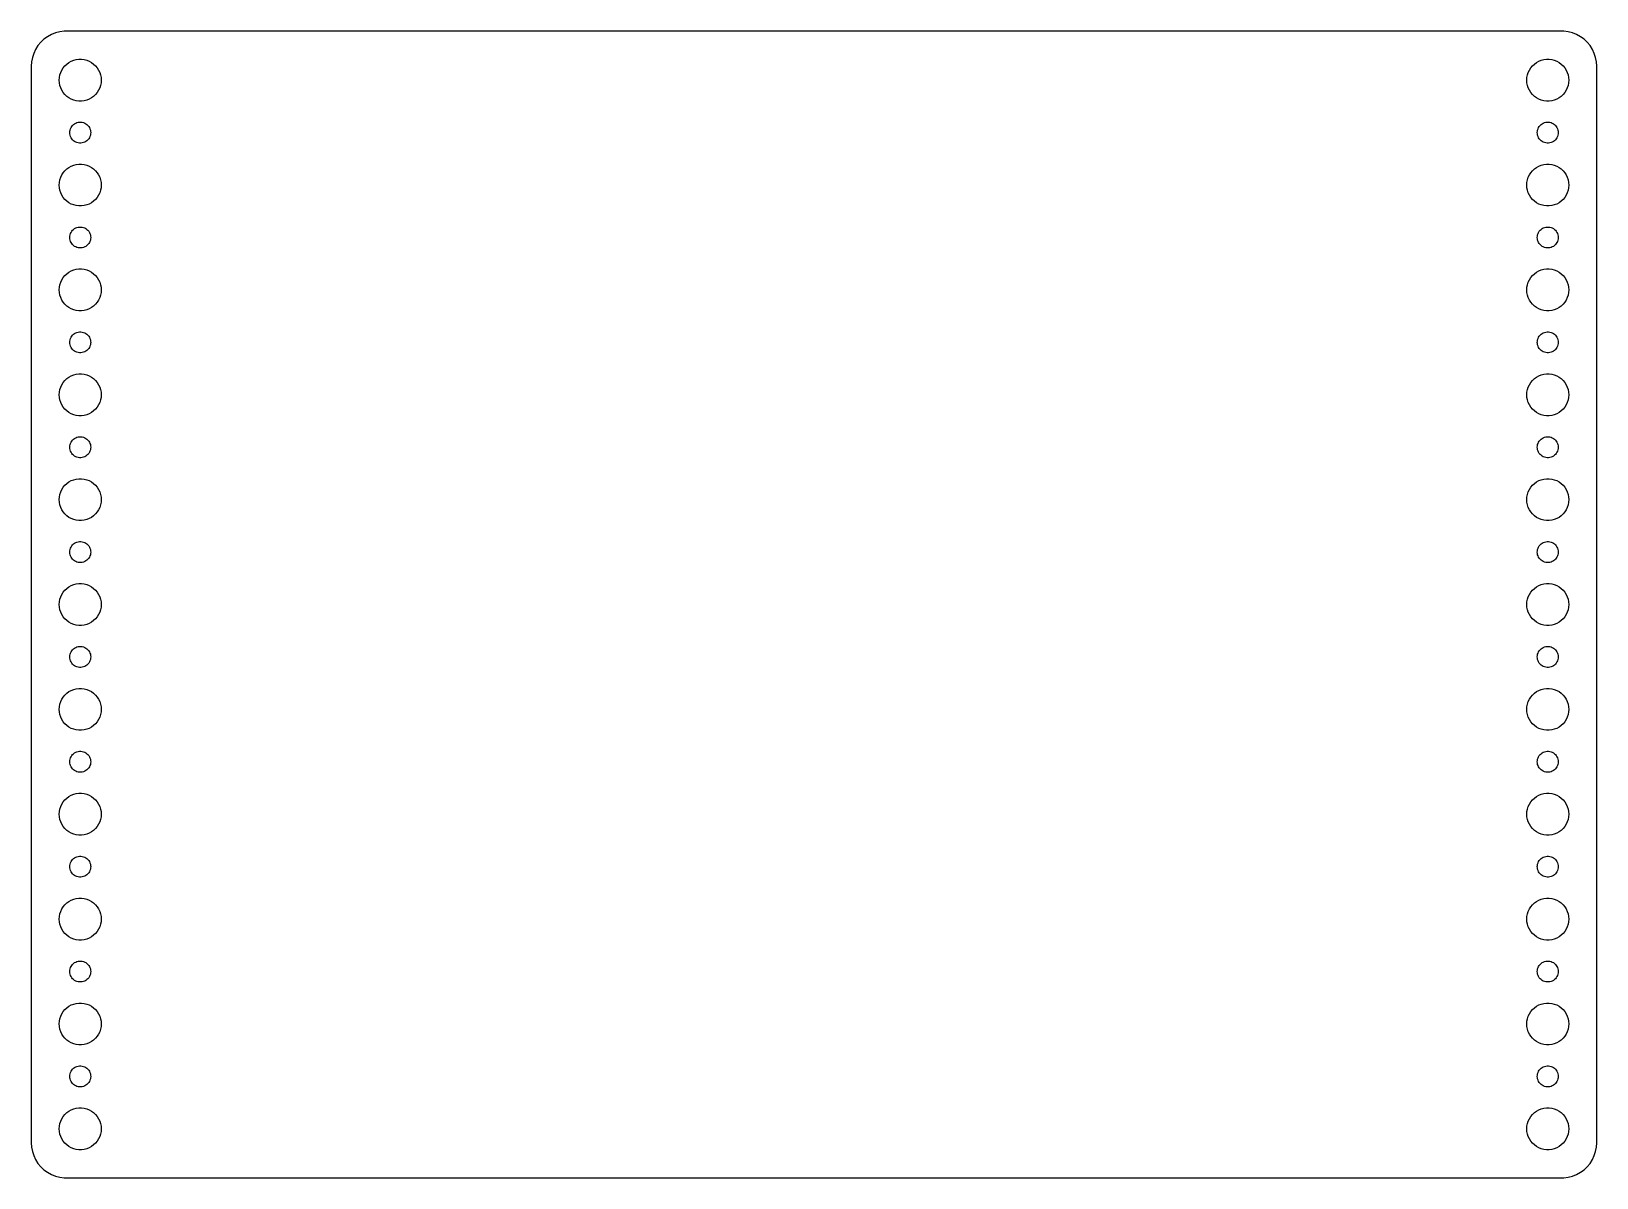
# Model space of a CAD drawing. Header units: metres. Extents: x -112 to 112, y -82 to 82.
import ezdxf

# ---------------------------------------------------------------- set-up
doc = ezdxf.new("R2010")
doc.units = ezdxf.units.M

msp = doc.modelspace()

# ---------------------------------------------------------------- linework, layer by layer
for p, q in [((-110.187, 80.8526), (-110.645, 80.4227)), ((-109.679, 81.2216), (-110.187, 80.8526)), ((-109.129, 81.5241), (-109.679, 81.2216)), ((-108.545, 81.7553), (-109.129, 81.5241)), ((-107.937, 81.9114), (-108.545, 81.7553)), ((-107.314, 81.9901), (-107.937, 81.9114)), ((107.314, 81.9901), (-107.314, 81.9901)), ((107.937, 81.9114), (107.314, 81.9901)), ((108.545, 81.7553), (107.937, 81.9114)), ((109.129, 81.5241), (108.545, 81.7553)), ((109.679, 81.2216), (109.129, 81.5241)), ((110.187, 80.8526), (109.679, 81.2216)), ((110.645, 80.4227), (110.187, 80.8526)), ((-111.649, 78.8406), (-111.843, 78.2434)), ((-111.382, 79.4088), (-111.649, 78.8406)), ((-111.045, 79.9389), (-111.382, 79.4088)), ((-110.645, 80.4227), (-111.045, 79.9389)), ((111.045, 79.9389), (110.645, 80.4227)), ((111.382, 79.4088), (111.045, 79.9389)), ((111.649, 78.8406), (111.382, 79.4088)), ((111.843, 78.2434), (111.649, 78.8406)), ((-111.961, 77.6267), (-112, 77)), ((-112, 77), (-112, -77)), ((-111.843, 78.2434), (-111.961, 77.6267)), ((-107.789, 76.1044), (-107.629, 76.4453)), ((-107.629, 76.4453), (-107.427, 76.7634)), ((-107.427, 76.7634), (-107.187, 77.0536)), ((-107.187, 77.0536), (-106.912, 77.3115)), ((-106.912, 77.3115), (-106.607, 77.533)), ((-106.607, 77.533), (-106.277, 77.7145)), ((-106.277, 77.7145), (-105.927, 77.8532)), ((-105.927, 77.8532), (-105.562, 77.9469)), ((-105.562, 77.9469), (-105.188, 77.9941)), ((-105.188, 77.9941), (-104.812, 77.9941)), ((-104.812, 77.9941), (-104.438, 77.9469)), ((-104.438, 77.9469), (-104.073, 77.8532)), ((-104.073, 77.8532), (-103.723, 77.7145)), ((-103.723, 77.7145), (-103.393, 77.533)), ((-103.393, 77.533), (-103.088, 77.3115)), ((-103.088, 77.3115), (-102.813, 77.0536)), ((-102.813, 77.0536), (-102.573, 76.7634)), ((-102.573, 76.7634), (-102.371, 76.4453)), ((-102.371, 76.4453), (-102.211, 76.1044)), ((102.211, 76.1044), (102.371, 76.4453)), ((102.371, 76.4453), (102.573, 76.7634)), ((102.573, 76.7634), (102.813, 77.0536)), ((102.813, 77.0536), (103.088, 77.3115)), ((103.088, 77.3115), (103.393, 77.533)), ((103.393, 77.533), (103.723, 77.7145)), ((103.723, 77.7145), (104.073, 77.8532)), ((104.073, 77.8532), (104.438, 77.9469)), ((104.438, 77.9469), (104.812, 77.9941)), ((104.812, 77.9941), (105.188, 77.9941)), ((105.188, 77.9941), (105.562, 77.9469)), ((105.562, 77.9469), (105.927, 77.8532)), ((105.927, 77.8532), (106.277, 77.7145)), ((106.277, 77.7145), (106.607, 77.533)), ((106.607, 77.533), (106.912, 77.3115)), ((106.912, 77.3115), (107.187, 77.0536)), ((107.187, 77.0536), (107.427, 76.7634)), ((107.427, 76.7634), (107.629, 76.4453)), ((107.629, 76.4453), (107.789, 76.1044)), ((111.961, 77.6267), (111.843, 78.2434)), ((112, 77), (111.961, 77.6267)), ((112, -77), (112, 77)), ((-108, 75), (-107.976, 75.376)), ((-107.976, 74.624), (-108, 75)), ((-107.976, 75.376), (-107.906, 75.7461)), ((-107.906, 74.2539), (-107.976, 74.624)), ((-107.906, 75.7461), (-107.789, 76.1044)), ((-107.789, 73.8956), (-107.906, 74.2539)), ((-102.211, 76.1044), (-102.094, 75.7461)), ((-102.094, 74.2539), (-102.211, 73.8956)), ((-102.094, 75.7461), (-102.024, 75.376)), ((-102.024, 74.624), (-102.094, 74.2539)), ((-102.024, 75.376), (-102, 75)), ((-102, 75), (-102.024, 74.624)), ((102, 75), (102.024, 75.376)), ((102.024, 74.624), (102, 75)), ((102.024, 75.376), (102.094, 75.7461)), ((102.094, 74.2539), (102.024, 74.624)), ((102.094, 75.7461), (102.211, 76.1044)), ((102.211, 73.8956), (102.094, 74.2539)), ((107.789, 76.1044), (107.906, 75.7461)), ((107.906, 74.2539), (107.789, 73.8956)), ((107.906, 75.7461), (107.976, 75.376)), ((107.976, 74.624), (107.906, 74.2539)), ((107.976, 75.376), (108, 75)), ((108, 75), (107.976, 74.624)), ((-107.629, 73.5547), (-107.789, 73.8956)), ((-107.427, 73.2366), (-107.629, 73.5547)), ((-107.187, 72.9464), (-107.427, 73.2366)), ((-106.912, 72.6885), (-107.187, 72.9464)), ((-106.607, 72.467), (-106.912, 72.6885)), ((-106.277, 72.2855), (-106.607, 72.467)), ((-105.927, 72.1468), (-106.277, 72.2855)), ((-105.562, 72.0531), (-105.927, 72.1468)), ((-105.188, 72.0059), (-105.562, 72.0531)), ((-104.812, 72.0059), (-105.188, 72.0059)), ((-104.438, 72.0531), (-104.812, 72.0059)), ((-104.073, 72.1468), (-104.438, 72.0531)), ((-103.723, 72.2855), (-104.073, 72.1468)), ((-103.393, 72.467), (-103.723, 72.2855)), ((-103.088, 72.6885), (-103.393, 72.467)), ((-102.813, 72.9464), (-103.088, 72.6885)), ((-102.573, 73.2366), (-102.813, 72.9464)), ((-102.371, 73.5547), (-102.573, 73.2366)), ((-102.211, 73.8956), (-102.371, 73.5547)), ((102.371, 73.5547), (102.211, 73.8956)), ((102.573, 73.2366), (102.371, 73.5547)), ((102.813, 72.9464), (102.573, 73.2366)), ((103.088, 72.6885), (102.813, 72.9464)), ((103.393, 72.467), (103.088, 72.6885)), ((103.723, 72.2855), (103.393, 72.467)), ((104.073, 72.1468), (103.723, 72.2855)), ((104.438, 72.0531), (104.073, 72.1468)), ((104.812, 72.0059), (104.438, 72.0531)), ((105.188, 72.0059), (104.812, 72.0059)), ((105.562, 72.0531), (105.188, 72.0059)), ((105.927, 72.1468), (105.562, 72.0531)), ((106.277, 72.2855), (105.927, 72.1468)), ((106.607, 72.467), (106.277, 72.2855)), ((106.912, 72.6885), (106.607, 72.467)), ((107.187, 72.9464), (106.912, 72.6885)), ((107.427, 73.2366), (107.187, 72.9464)), ((107.629, 73.5547), (107.427, 73.2366)), ((107.789, 73.8956), (107.629, 73.5547)), ((-106.5, 67.5), (-106.488, 67.688)), ((-106.488, 67.312), (-106.5, 67.5)), ((-106.488, 67.688), (-106.453, 67.873)), ((-106.453, 67.127), (-106.488, 67.312)), ((-106.453, 67.873), (-106.395, 68.0522)), ((-106.395, 68.0522), (-106.314, 68.2226)), ((-106.314, 68.2226), (-106.214, 68.3817)), ((-106.214, 68.3817), (-106.093, 68.5268)), ((-106.093, 68.5268), (-105.956, 68.6558)), ((-105.956, 68.6558), (-105.804, 68.7665)), ((-105.804, 68.7665), (-105.639, 68.8572)), ((-105.639, 68.8572), (-105.464, 68.9266)), ((-105.464, 68.9266), (-105.281, 68.9734)), ((-105.281, 68.9734), (-105.094, 68.997)), ((-105.094, 68.997), (-104.906, 68.997)), ((-104.906, 68.997), (-104.719, 68.9734)), ((-104.719, 68.9734), (-104.536, 68.9266)), ((-104.536, 68.9266), (-104.361, 68.8572)), ((-104.361, 68.8572), (-104.196, 68.7665)), ((-104.196, 68.7665), (-104.044, 68.6558)), ((-104.044, 68.6558), (-103.907, 68.5268)), ((-103.907, 68.5268), (-103.786, 68.3817)), ((-103.786, 68.3817), (-103.686, 68.2226)), ((-103.686, 68.2226), (-103.605, 68.0522)), ((-103.605, 68.0522), (-103.547, 67.873)), ((-103.547, 67.873), (-103.512, 67.688)), ((-103.512, 67.312), (-103.547, 67.127)), ((-103.512, 67.688), (-103.5, 67.5)), ((-103.5, 67.5), (-103.512, 67.312)), ((103.5, 67.5), (103.512, 67.688)), ((103.512, 67.312), (103.5, 67.5)), ((103.512, 67.688), (103.547, 67.873)), ((103.547, 67.127), (103.512, 67.312)), ((103.547, 67.873), (103.605, 68.0522)), ((103.605, 68.0522), (103.686, 68.2226)), ((103.686, 68.2226), (103.786, 68.3817)), ((103.786, 68.3817), (103.907, 68.5268)), ((103.907, 68.5268), (104.044, 68.6558)), ((104.044, 68.6558), (104.196, 68.7665)), ((104.196, 68.7665), (104.361, 68.8572)), ((104.361, 68.8572), (104.536, 68.9266)), ((104.536, 68.9266), (104.719, 68.9734)), ((104.719, 68.9734), (104.906, 68.997)), ((104.906, 68.997), (105.094, 68.997)), ((105.094, 68.997), (105.281, 68.9734)), ((105.281, 68.9734), (105.464, 68.9266)), ((105.464, 68.9266), (105.639, 68.8572)), ((105.639, 68.8572), (105.804, 68.7665)), ((105.804, 68.7665), (105.956, 68.6558)), ((105.956, 68.6558), (106.093, 68.5268)), ((106.093, 68.5268), (106.214, 68.3817)), ((106.214, 68.3817), (106.314, 68.2226)), ((106.314, 68.2226), (106.395, 68.0522)), ((106.395, 68.0522), (106.453, 67.873)), ((106.453, 67.873), (106.488, 67.688)), ((106.488, 67.312), (106.453, 67.127)), ((106.488, 67.688), (106.5, 67.5)), ((106.5, 67.5), (106.488, 67.312)), ((-106.395, 66.9478), (-106.453, 67.127)), ((-106.314, 66.7774), (-106.395, 66.9478)), ((-106.214, 66.6183), (-106.314, 66.7774)), ((-106.093, 66.4732), (-106.214, 66.6183)), ((-105.956, 66.3442), (-106.093, 66.4732)), ((-105.804, 66.2335), (-105.956, 66.3442)), ((-105.639, 66.1428), (-105.804, 66.2335)), ((-105.464, 66.0734), (-105.639, 66.1428)), ((-105.281, 66.0266), (-105.464, 66.0734)), ((-105.094, 66.003), (-105.281, 66.0266)), ((-104.906, 66.003), (-105.094, 66.003)), ((-104.719, 66.0266), (-104.906, 66.003)), ((-104.536, 66.0734), (-104.719, 66.0266)), ((-104.361, 66.1428), (-104.536, 66.0734)), ((-104.196, 66.2335), (-104.361, 66.1428)), ((-104.044, 66.3442), (-104.196, 66.2335)), ((-103.907, 66.4732), (-104.044, 66.3442)), ((-103.786, 66.6183), (-103.907, 66.4732)), ((-103.686, 66.7774), (-103.786, 66.6183)), ((-103.605, 66.9478), (-103.686, 66.7774)), ((-103.547, 67.127), (-103.605, 66.9478)), ((103.605, 66.9478), (103.547, 67.127)), ((103.686, 66.7774), (103.605, 66.9478)), ((103.786, 66.6183), (103.686, 66.7774)), ((103.907, 66.4732), (103.786, 66.6183)), ((104.044, 66.3442), (103.907, 66.4732)), ((104.196, 66.2335), (104.044, 66.3442)), ((104.361, 66.1428), (104.196, 66.2335)), ((104.536, 66.0734), (104.361, 66.1428)), ((104.719, 66.0266), (104.536, 66.0734)), ((104.906, 66.003), (104.719, 66.0266)), ((105.094, 66.003), (104.906, 66.003)), ((105.281, 66.0266), (105.094, 66.003)), ((105.464, 66.0734), (105.281, 66.0266)), ((105.639, 66.1428), (105.464, 66.0734)), ((105.804, 66.2335), (105.639, 66.1428)), ((105.956, 66.3442), (105.804, 66.2335)), ((106.093, 66.4732), (105.956, 66.3442)), ((106.214, 66.6183), (106.093, 66.4732)), ((106.314, 66.7774), (106.214, 66.6183)), ((106.395, 66.9478), (106.314, 66.7774)), ((106.453, 67.127), (106.395, 66.9478)), ((-106.277, 62.7145), (-105.927, 62.8532)), ((-105.927, 62.8532), (-105.562, 62.9469)), ((-105.562, 62.9469), (-105.188, 62.9941)), ((-105.188, 62.9941), (-104.812, 62.9941)), ((-104.812, 62.9941), (-104.438, 62.9469)), ((-104.438, 62.9469), (-104.073, 62.8532)), ((-104.073, 62.8532), (-103.723, 62.7145)), ((103.723, 62.7145), (104.073, 62.8532)), ((104.073, 62.8532), (104.438, 62.9469)), ((104.438, 62.9469), (104.812, 62.9941)), ((104.812, 62.9941), (105.188, 62.9941)), ((105.188, 62.9941), (105.562, 62.9469)), ((105.562, 62.9469), (105.927, 62.8532)), ((105.927, 62.8532), (106.277, 62.7145)), ((-107.976, 60.376), (-107.906, 60.7461)), ((-107.906, 60.7461), (-107.789, 61.1044)), ((-107.789, 61.1044), (-107.629, 61.4453)), ((-107.629, 61.4453), (-107.427, 61.7634)), ((-107.427, 61.7634), (-107.187, 62.0536)), ((-107.187, 62.0536), (-106.912, 62.3115)), ((-106.912, 62.3115), (-106.607, 62.533)), ((-106.607, 62.533), (-106.277, 62.7145)), ((-103.723, 62.7145), (-103.393, 62.533)), ((-103.393, 62.533), (-103.088, 62.3115)), ((-103.088, 62.3115), (-102.813, 62.0536)), ((-102.813, 62.0536), (-102.573, 61.7634)), ((-102.573, 61.7634), (-102.371, 61.4453)), ((-102.371, 61.4453), (-102.211, 61.1044)), ((-102.211, 61.1044), (-102.094, 60.7461)), ((-102.094, 60.7461), (-102.024, 60.376)), ((102.024, 60.376), (102.094, 60.7461)), ((102.094, 60.7461), (102.211, 61.1044)), ((102.211, 61.1044), (102.371, 61.4453)), ((102.371, 61.4453), (102.573, 61.7634)), ((102.573, 61.7634), (102.813, 62.0536)), ((102.813, 62.0536), (103.088, 62.3115)), ((103.088, 62.3115), (103.393, 62.533)), ((103.393, 62.533), (103.723, 62.7145)), ((106.277, 62.7145), (106.607, 62.533)), ((106.607, 62.533), (106.912, 62.3115)), ((106.912, 62.3115), (107.187, 62.0536)), ((107.187, 62.0536), (107.427, 61.7634)), ((107.427, 61.7634), (107.629, 61.4453)), ((107.629, 61.4453), (107.789, 61.1044)), ((107.789, 61.1044), (107.906, 60.7461)), ((107.906, 60.7461), (107.976, 60.376)), ((-108, 60), (-107.976, 60.376)), ((-107.976, 59.624), (-108, 60)), ((-107.906, 59.2539), (-107.976, 59.624)), ((-107.789, 58.8956), (-107.906, 59.2539)), ((-107.629, 58.5547), (-107.789, 58.8956)), ((-107.427, 58.2366), (-107.629, 58.5547)), ((-102.371, 58.5547), (-102.573, 58.2366)), ((-102.211, 58.8956), (-102.371, 58.5547)), ((-102.094, 59.2539), (-102.211, 58.8956)), ((-102.024, 59.624), (-102.094, 59.2539)), ((-102.024, 60.376), (-102, 60)), ((-102, 60), (-102.024, 59.624)), ((102, 60), (102.024, 60.376)), ((102.024, 59.624), (102, 60)), ((102.094, 59.2539), (102.024, 59.624)), ((102.211, 58.8956), (102.094, 59.2539)), ((102.371, 58.5547), (102.211, 58.8956)), ((102.573, 58.2366), (102.371, 58.5547)), ((107.629, 58.5547), (107.427, 58.2366)), ((107.789, 58.8956), (107.629, 58.5547)), ((107.906, 59.2539), (107.789, 58.8956)), ((107.976, 59.624), (107.906, 59.2539)), ((107.976, 60.376), (108, 60)), ((108, 60), (107.976, 59.624)), ((-107.187, 57.9464), (-107.427, 58.2366)), ((-106.912, 57.6885), (-107.187, 57.9464)), ((-106.607, 57.467), (-106.912, 57.6885)), ((-106.277, 57.2855), (-106.607, 57.467)), ((-105.927, 57.1468), (-106.277, 57.2855)), ((-105.562, 57.0531), (-105.927, 57.1468)), ((-105.188, 57.0059), (-105.562, 57.0531)), ((-104.812, 57.0059), (-105.188, 57.0059)), ((-104.438, 57.0531), (-104.812, 57.0059)), ((-104.073, 57.1468), (-104.438, 57.0531)), ((-103.723, 57.2855), (-104.073, 57.1468)), ((-103.393, 57.467), (-103.723, 57.2855)), ((-103.088, 57.6885), (-103.393, 57.467)), ((-102.813, 57.9464), (-103.088, 57.6885)), ((-102.573, 58.2366), (-102.813, 57.9464)), ((102.813, 57.9464), (102.573, 58.2366)), ((103.088, 57.6885), (102.813, 57.9464)), ((103.393, 57.467), (103.088, 57.6885)), ((103.723, 57.2855), (103.393, 57.467)), ((104.073, 57.1468), (103.723, 57.2855)), ((104.438, 57.0531), (104.073, 57.1468)), ((104.812, 57.0059), (104.438, 57.0531)), ((105.188, 57.0059), (104.812, 57.0059)), ((105.562, 57.0531), (105.188, 57.0059)), ((105.927, 57.1468), (105.562, 57.0531)), ((106.277, 57.2855), (105.927, 57.1468)), ((106.607, 57.467), (106.277, 57.2855)), ((106.912, 57.6885), (106.607, 57.467)), ((107.187, 57.9464), (106.912, 57.6885)), ((107.427, 58.2366), (107.187, 57.9464)), ((-105.956, 53.6558), (-105.804, 53.7665)), ((-105.804, 53.7665), (-105.639, 53.8572)), ((-105.639, 53.8572), (-105.464, 53.9266)), ((-105.464, 53.9266), (-105.281, 53.9734)), ((-105.281, 53.9734), (-105.094, 53.997)), ((-105.094, 53.997), (-104.906, 53.997)), ((-104.906, 53.997), (-104.719, 53.9734)), ((-104.719, 53.9734), (-104.536, 53.9266)), ((-104.536, 53.9266), (-104.361, 53.8572)), ((-104.361, 53.8572), (-104.196, 53.7665)), ((-104.196, 53.7665), (-104.044, 53.6558)), ((104.044, 53.6558), (104.196, 53.7665)), ((104.196, 53.7665), (104.361, 53.8572)), ((104.361, 53.8572), (104.536, 53.9266)), ((104.536, 53.9266), (104.719, 53.9734)), ((104.719, 53.9734), (104.906, 53.997)), ((104.906, 53.997), (105.094, 53.997)), ((105.094, 53.997), (105.281, 53.9734)), ((105.281, 53.9734), (105.464, 53.9266)), ((105.464, 53.9266), (105.639, 53.8572)), ((105.639, 53.8572), (105.804, 53.7665)), ((105.804, 53.7665), (105.956, 53.6558)), ((-106.5, 52.5), (-106.488, 52.688)), ((-106.488, 52.312), (-106.5, 52.5)), ((-106.488, 52.688), (-106.453, 52.873)), ((-106.453, 52.127), (-106.488, 52.312)), ((-106.453, 52.873), (-106.395, 53.0522)), ((-106.395, 51.9478), (-106.453, 52.127)), ((-106.395, 53.0522), (-106.314, 53.2226)), ((-106.314, 51.7774), (-106.395, 51.9478)), ((-106.314, 53.2226), (-106.214, 53.3817)), ((-106.214, 51.6183), (-106.314, 51.7774)), ((-106.214, 53.3817), (-106.093, 53.5268)), ((-106.093, 51.4732), (-106.214, 51.6183)), ((-106.093, 53.5268), (-105.956, 53.6558)), ((-104.044, 53.6558), (-103.907, 53.5268)), ((-103.907, 53.5268), (-103.786, 53.3817)), ((-103.786, 51.6183), (-103.907, 51.4732)), ((-103.786, 53.3817), (-103.686, 53.2226)), ((-103.686, 51.7774), (-103.786, 51.6183)), ((-103.686, 53.2226), (-103.605, 53.0522)), ((-103.605, 51.9478), (-103.686, 51.7774)), ((-103.605, 53.0522), (-103.547, 52.873)), ((-103.547, 52.127), (-103.605, 51.9478)), ((-103.547, 52.873), (-103.512, 52.688)), ((-103.512, 52.312), (-103.547, 52.127)), ((-103.512, 52.688), (-103.5, 52.5)), ((-103.5, 52.5), (-103.512, 52.312)), ((103.5, 52.5), (103.512, 52.688)), ((103.512, 52.312), (103.5, 52.5)), ((103.512, 52.688), (103.547, 52.873)), ((103.547, 52.127), (103.512, 52.312)), ((103.547, 52.873), (103.605, 53.0522)), ((103.605, 51.9478), (103.547, 52.127)), ((103.605, 53.0522), (103.686, 53.2226)), ((103.686, 51.7774), (103.605, 51.9478)), ((103.686, 53.2226), (103.786, 53.3817)), ((103.786, 51.6183), (103.686, 51.7774)), ((103.786, 53.3817), (103.907, 53.5268)), ((103.907, 51.4732), (103.786, 51.6183)), ((103.907, 53.5268), (104.044, 53.6558)), ((105.956, 53.6558), (106.093, 53.5268)), ((106.093, 53.5268), (106.214, 53.3817)), ((106.214, 51.6183), (106.093, 51.4732)), ((106.214, 53.3817), (106.314, 53.2226)), ((106.314, 51.7774), (106.214, 51.6183)), ((106.314, 53.2226), (106.395, 53.0522)), ((106.395, 51.9478), (106.314, 51.7774)), ((106.395, 53.0522), (106.453, 52.873)), ((106.453, 52.127), (106.395, 51.9478)), ((106.453, 52.873), (106.488, 52.688)), ((106.488, 52.312), (106.453, 52.127)), ((106.488, 52.688), (106.5, 52.5)), ((106.5, 52.5), (106.488, 52.312)), ((-105.956, 51.3442), (-106.093, 51.4732)), ((-105.804, 51.2335), (-105.956, 51.3442)), ((-105.639, 51.1428), (-105.804, 51.2335)), ((-105.464, 51.0734), (-105.639, 51.1428)), ((-105.281, 51.0266), (-105.464, 51.0734)), ((-105.094, 51.003), (-105.281, 51.0266)), ((-104.906, 51.003), (-105.094, 51.003)), ((-104.719, 51.0266), (-104.906, 51.003)), ((-104.536, 51.0734), (-104.719, 51.0266)), ((-104.361, 51.1428), (-104.536, 51.0734)), ((-104.196, 51.2335), (-104.361, 51.1428)), ((-104.044, 51.3442), (-104.196, 51.2335)), ((-103.907, 51.4732), (-104.044, 51.3442)), ((104.044, 51.3442), (103.907, 51.4732)), ((104.196, 51.2335), (104.044, 51.3442)), ((104.361, 51.1428), (104.196, 51.2335)), ((104.536, 51.0734), (104.361, 51.1428)), ((104.719, 51.0266), (104.536, 51.0734)), ((104.906, 51.003), (104.719, 51.0266)), ((105.094, 51.003), (104.906, 51.003)), ((105.281, 51.0266), (105.094, 51.003)), ((105.464, 51.0734), (105.281, 51.0266)), ((105.639, 51.1428), (105.464, 51.0734)), ((105.804, 51.2335), (105.639, 51.1428)), ((105.956, 51.3442), (105.804, 51.2335)), ((106.093, 51.4732), (105.956, 51.3442)), ((-107.427, 46.7634), (-107.187, 47.0536)), ((-107.187, 47.0536), (-106.912, 47.3115)), ((-106.912, 47.3115), (-106.607, 47.533)), ((-106.607, 47.533), (-106.277, 47.7145)), ((-106.277, 47.7145), (-105.927, 47.8532)), ((-105.927, 47.8532), (-105.562, 47.9469)), ((-105.562, 47.9469), (-105.188, 47.9941)), ((-105.188, 47.9941), (-104.812, 47.9941)), ((-104.812, 47.9941), (-104.438, 47.9469)), ((-104.438, 47.9469), (-104.073, 47.8532)), ((-104.073, 47.8532), (-103.723, 47.7145)), ((-103.723, 47.7145), (-103.393, 47.533)), ((-103.393, 47.533), (-103.088, 47.3115)), ((-103.088, 47.3115), (-102.813, 47.0536)), ((-102.813, 47.0536), (-102.573, 46.7634)), ((102.573, 46.7634), (102.813, 47.0536)), ((102.813, 47.0536), (103.088, 47.3115)), ((103.088, 47.3115), (103.393, 47.533)), ((103.393, 47.533), (103.723, 47.7145)), ((103.723, 47.7145), (104.073, 47.8532)), ((104.073, 47.8532), (104.438, 47.9469)), ((104.438, 47.9469), (104.812, 47.9941)), ((104.812, 47.9941), (105.188, 47.9941)), ((105.188, 47.9941), (105.562, 47.9469)), ((105.562, 47.9469), (105.927, 47.8532)), ((105.927, 47.8532), (106.277, 47.7145)), ((106.277, 47.7145), (106.607, 47.533)), ((106.607, 47.533), (106.912, 47.3115)), ((106.912, 47.3115), (107.187, 47.0536)), ((107.187, 47.0536), (107.427, 46.7634)), ((-108, 45), (-107.976, 45.376)), ((-107.976, 44.624), (-108, 45)), ((-107.976, 45.376), (-107.906, 45.7461)), ((-107.906, 45.7461), (-107.789, 46.1044)), ((-107.789, 46.1044), (-107.629, 46.4453)), ((-107.629, 46.4453), (-107.427, 46.7634)), ((-102.573, 46.7634), (-102.371, 46.4453)), ((-102.371, 46.4453), (-102.211, 46.1044)), ((-102.211, 46.1044), (-102.094, 45.7461)), ((-102.094, 45.7461), (-102.024, 45.376)), ((-102.024, 45.376), (-102, 45)), ((-102, 45), (-102.024, 44.624)), ((102, 45), (102.024, 45.376)), ((102.024, 44.624), (102, 45)), ((102.024, 45.376), (102.094, 45.7461)), ((102.094, 45.7461), (102.211, 46.1044)), ((102.211, 46.1044), (102.371, 46.4453)), ((102.371, 46.4453), (102.573, 46.7634)), ((107.427, 46.7634), (107.629, 46.4453)), ((107.629, 46.4453), (107.789, 46.1044)), ((107.789, 46.1044), (107.906, 45.7461)), ((107.906, 45.7461), (107.976, 45.376)), ((107.976, 45.376), (108, 45)), ((108, 45), (107.976, 44.624)), ((-107.906, 44.2539), (-107.976, 44.624)), ((-107.789, 43.8956), (-107.906, 44.2539)), ((-107.629, 43.5547), (-107.789, 43.8956)), ((-107.427, 43.2366), (-107.629, 43.5547)), ((-107.187, 42.9464), (-107.427, 43.2366)), ((-106.912, 42.6885), (-107.187, 42.9464)), ((-106.607, 42.467), (-106.912, 42.6885)), ((-103.088, 42.6885), (-103.393, 42.467)), ((-102.813, 42.9464), (-103.088, 42.6885)), ((-102.573, 43.2366), (-102.813, 42.9464)), ((-102.371, 43.5547), (-102.573, 43.2366)), ((-102.211, 43.8956), (-102.371, 43.5547)), ((-102.094, 44.2539), (-102.211, 43.8956)), ((-102.024, 44.624), (-102.094, 44.2539)), ((102.094, 44.2539), (102.024, 44.624)), ((102.211, 43.8956), (102.094, 44.2539)), ((102.371, 43.5547), (102.211, 43.8956)), ((102.573, 43.2366), (102.371, 43.5547)), ((102.813, 42.9464), (102.573, 43.2366)), ((103.088, 42.6885), (102.813, 42.9464)), ((103.393, 42.467), (103.088, 42.6885)), ((106.912, 42.6885), (106.607, 42.467)), ((107.187, 42.9464), (106.912, 42.6885)), ((107.427, 43.2366), (107.187, 42.9464)), ((107.629, 43.5547), (107.427, 43.2366)), ((107.789, 43.8956), (107.629, 43.5547)), ((107.906, 44.2539), (107.789, 43.8956)), ((107.976, 44.624), (107.906, 44.2539)), ((-106.277, 42.2855), (-106.607, 42.467)), ((-105.927, 42.1468), (-106.277, 42.2855)), ((-105.562, 42.0531), (-105.927, 42.1468)), ((-105.188, 42.0059), (-105.562, 42.0531)), ((-104.812, 42.0059), (-105.188, 42.0059)), ((-104.438, 42.0531), (-104.812, 42.0059)), ((-104.073, 42.1468), (-104.438, 42.0531)), ((-103.723, 42.2855), (-104.073, 42.1468)), ((-103.393, 42.467), (-103.723, 42.2855)), ((103.723, 42.2855), (103.393, 42.467)), ((104.073, 42.1468), (103.723, 42.2855)), ((104.438, 42.0531), (104.073, 42.1468)), ((104.812, 42.0059), (104.438, 42.0531)), ((105.188, 42.0059), (104.812, 42.0059)), ((105.562, 42.0531), (105.188, 42.0059)), ((105.927, 42.1468), (105.562, 42.0531)), ((106.277, 42.2855), (105.927, 42.1468)), ((106.607, 42.467), (106.277, 42.2855)), ((-106.395, 38.0522), (-106.314, 38.2226)), ((-106.314, 38.2226), (-106.214, 38.3817)), ((-106.214, 38.3817), (-106.093, 38.5268)), ((-106.093, 38.5268), (-105.956, 38.6558)), ((-105.956, 38.6558), (-105.804, 38.7665)), ((-105.804, 38.7665), (-105.639, 38.8572)), ((-105.639, 38.8572), (-105.464, 38.9266)), ((-105.464, 38.9266), (-105.281, 38.9734)), ((-105.281, 38.9734), (-105.094, 38.997)), ((-105.094, 38.997), (-104.906, 38.997)), ((-104.906, 38.997), (-104.719, 38.9734)), ((-104.719, 38.9734), (-104.536, 38.9266)), ((-104.536, 38.9266), (-104.361, 38.8572)), ((-104.361, 38.8572), (-104.196, 38.7665)), ((-104.196, 38.7665), (-104.044, 38.6558)), ((-104.044, 38.6558), (-103.907, 38.5268)), ((-103.907, 38.5268), (-103.786, 38.3817)), ((-103.786, 38.3817), (-103.686, 38.2226)), ((-103.686, 38.2226), (-103.605, 38.0522)), ((103.605, 38.0522), (103.686, 38.2226)), ((103.686, 38.2226), (103.786, 38.3817)), ((103.786, 38.3817), (103.907, 38.5268)), ((103.907, 38.5268), (104.044, 38.6558)), ((104.044, 38.6558), (104.196, 38.7665)), ((104.196, 38.7665), (104.361, 38.8572)), ((104.361, 38.8572), (104.536, 38.9266)), ((104.536, 38.9266), (104.719, 38.9734)), ((104.719, 38.9734), (104.906, 38.997)), ((104.906, 38.997), (105.094, 38.997)), ((105.094, 38.997), (105.281, 38.9734)), ((105.281, 38.9734), (105.464, 38.9266)), ((105.464, 38.9266), (105.639, 38.8572)), ((105.639, 38.8572), (105.804, 38.7665)), ((105.804, 38.7665), (105.956, 38.6558)), ((105.956, 38.6558), (106.093, 38.5268)), ((106.093, 38.5268), (106.214, 38.3817)), ((106.214, 38.3817), (106.314, 38.2226)), ((106.314, 38.2226), (106.395, 38.0522)), ((-106.5, 37.5), (-106.488, 37.688)), ((-106.488, 37.312), (-106.5, 37.5)), ((-106.488, 37.688), (-106.453, 37.873)), ((-106.453, 37.127), (-106.488, 37.312)), ((-106.453, 37.873), (-106.395, 38.0522)), ((-106.395, 36.9478), (-106.453, 37.127)), ((-106.314, 36.7774), (-106.395, 36.9478)), ((-106.214, 36.6183), (-106.314, 36.7774)), ((-106.093, 36.4732), (-106.214, 36.6183)), ((-105.956, 36.3442), (-106.093, 36.4732)), ((-105.804, 36.2335), (-105.956, 36.3442)), ((-105.639, 36.1428), (-105.804, 36.2335)), ((-105.464, 36.0734), (-105.639, 36.1428)), ((-105.281, 36.0266), (-105.464, 36.0734)), ((-105.094, 36.003), (-105.281, 36.0266)), ((-104.906, 36.003), (-105.094, 36.003)), ((-104.719, 36.0266), (-104.906, 36.003)), ((-104.536, 36.0734), (-104.719, 36.0266)), ((-104.361, 36.1428), (-104.536, 36.0734)), ((-104.196, 36.2335), (-104.361, 36.1428)), ((-104.044, 36.3442), (-104.196, 36.2335)), ((-103.907, 36.4732), (-104.044, 36.3442)), ((-103.786, 36.6183), (-103.907, 36.4732)), ((-103.686, 36.7774), (-103.786, 36.6183)), ((-103.605, 36.9478), (-103.686, 36.7774)), ((-103.605, 38.0522), (-103.547, 37.873)), ((-103.547, 37.127), (-103.605, 36.9478)), ((-103.547, 37.873), (-103.512, 37.688)), ((-103.512, 37.312), (-103.547, 37.127)), ((-103.512, 37.688), (-103.5, 37.5)), ((-103.5, 37.5), (-103.512, 37.312)), ((103.5, 37.5), (103.512, 37.688)), ((103.512, 37.312), (103.5, 37.5)), ((103.512, 37.688), (103.547, 37.873)), ((103.547, 37.127), (103.512, 37.312)), ((103.547, 37.873), (103.605, 38.0522)), ((103.605, 36.9478), (103.547, 37.127)), ((103.686, 36.7774), (103.605, 36.9478)), ((103.786, 36.6183), (103.686, 36.7774)), ((103.907, 36.4732), (103.786, 36.6183)), ((104.044, 36.3442), (103.907, 36.4732)), ((104.196, 36.2335), (104.044, 36.3442)), ((104.361, 36.1428), (104.196, 36.2335)), ((104.536, 36.0734), (104.361, 36.1428)), ((104.719, 36.0266), (104.536, 36.0734)), ((104.906, 36.003), (104.719, 36.0266)), ((105.094, 36.003), (104.906, 36.003)), ((105.281, 36.0266), (105.094, 36.003)), ((105.464, 36.0734), (105.281, 36.0266)), ((105.639, 36.1428), (105.464, 36.0734)), ((105.804, 36.2335), (105.639, 36.1428)), ((105.956, 36.3442), (105.804, 36.2335)), ((106.093, 36.4732), (105.956, 36.3442)), ((106.214, 36.6183), (106.093, 36.4732)), ((106.314, 36.7774), (106.214, 36.6183)), ((106.395, 36.9478), (106.314, 36.7774)), ((106.395, 38.0522), (106.453, 37.873)), ((106.453, 37.127), (106.395, 36.9478)), ((106.453, 37.873), (106.488, 37.688)), ((106.488, 37.312), (106.453, 37.127)), ((106.488, 37.688), (106.5, 37.5)), ((106.5, 37.5), (106.488, 37.312)), ((-107.789, 31.1044), (-107.629, 31.4453)), ((-107.629, 31.4453), (-107.427, 31.7634)), ((-107.427, 31.7634), (-107.187, 32.0536)), ((-107.187, 32.0536), (-106.912, 32.3115)), ((-106.912, 32.3115), (-106.607, 32.533)), ((-106.607, 32.533), (-106.277, 32.7145)), ((-106.277, 32.7145), (-105.927, 32.8532)), ((-105.927, 32.8532), (-105.562, 32.9469)), ((-105.562, 32.9469), (-105.188, 32.9941)), ((-105.188, 32.9941), (-104.812, 32.9941)), ((-104.812, 32.9941), (-104.438, 32.9469)), ((-104.438, 32.9469), (-104.073, 32.8532)), ((-104.073, 32.8532), (-103.723, 32.7145)), ((-103.723, 32.7145), (-103.393, 32.533)), ((-103.393, 32.533), (-103.088, 32.3115)), ((-103.088, 32.3115), (-102.813, 32.0536)), ((-102.813, 32.0536), (-102.573, 31.7634)), ((-102.573, 31.7634), (-102.371, 31.4453)), ((-102.371, 31.4453), (-102.211, 31.1044)), ((102.211, 31.1044), (102.371, 31.4453)), ((102.371, 31.4453), (102.573, 31.7634)), ((102.573, 31.7634), (102.813, 32.0536)), ((102.813, 32.0536), (103.088, 32.3115)), ((103.088, 32.3115), (103.393, 32.533)), ((103.393, 32.533), (103.723, 32.7145)), ((103.723, 32.7145), (104.073, 32.8532)), ((104.073, 32.8532), (104.438, 32.9469)), ((104.438, 32.9469), (104.812, 32.9941)), ((104.812, 32.9941), (105.188, 32.9941)), ((105.188, 32.9941), (105.562, 32.9469)), ((105.562, 32.9469), (105.927, 32.8532)), ((105.927, 32.8532), (106.277, 32.7145)), ((106.277, 32.7145), (106.607, 32.533)), ((106.607, 32.533), (106.912, 32.3115)), ((106.912, 32.3115), (107.187, 32.0536)), ((107.187, 32.0536), (107.427, 31.7634)), ((107.427, 31.7634), (107.629, 31.4453)), ((107.629, 31.4453), (107.789, 31.1044)), ((-108, 30), (-107.976, 30.376)), ((-107.976, 29.624), (-108, 30)), ((-107.976, 30.376), (-107.906, 30.7461)), ((-107.906, 29.2539), (-107.976, 29.624)), ((-107.906, 30.7461), (-107.789, 31.1044)), ((-107.789, 28.8956), (-107.906, 29.2539)), ((-102.211, 31.1044), (-102.094, 30.7461)), ((-102.094, 29.2539), (-102.211, 28.8956)), ((-102.094, 30.7461), (-102.024, 30.376)), ((-102.024, 29.624), (-102.094, 29.2539)), ((-102.024, 30.376), (-102, 30)), ((-102, 30), (-102.024, 29.624)), ((102, 30), (102.024, 30.376)), ((102.024, 29.624), (102, 30)), ((102.024, 30.376), (102.094, 30.7461)), ((102.094, 29.2539), (102.024, 29.624)), ((102.094, 30.7461), (102.211, 31.1044)), ((102.211, 28.8956), (102.094, 29.2539)), ((107.789, 31.1044), (107.906, 30.7461)), ((107.906, 29.2539), (107.789, 28.8956)), ((107.906, 30.7461), (107.976, 30.376)), ((107.976, 29.624), (107.906, 29.2539)), ((107.976, 30.376), (108, 30)), ((108, 30), (107.976, 29.624)), ((-107.629, 28.5547), (-107.789, 28.8956)), ((-107.427, 28.2366), (-107.629, 28.5547)), ((-107.187, 27.9464), (-107.427, 28.2366)), ((-106.912, 27.6884), (-107.187, 27.9464)), ((-106.607, 27.467), (-106.912, 27.6884)), ((-106.277, 27.2855), (-106.607, 27.467)), ((-105.927, 27.1468), (-106.277, 27.2855)), ((-105.562, 27.0531), (-105.927, 27.1468)), ((-105.188, 27.0059), (-105.562, 27.0531)), ((-104.812, 27.0059), (-105.188, 27.0059)), ((-104.438, 27.0531), (-104.812, 27.0059)), ((-104.073, 27.1468), (-104.438, 27.0531)), ((-103.723, 27.2855), (-104.073, 27.1468)), ((-103.393, 27.467), (-103.723, 27.2855)), ((-103.088, 27.6884), (-103.393, 27.467)), ((-102.813, 27.9464), (-103.088, 27.6884)), ((-102.573, 28.2366), (-102.813, 27.9464)), ((-102.371, 28.5547), (-102.573, 28.2366)), ((-102.211, 28.8956), (-102.371, 28.5547)), ((102.371, 28.5547), (102.211, 28.8956)), ((102.573, 28.2366), (102.371, 28.5547)), ((102.813, 27.9464), (102.573, 28.2366)), ((103.088, 27.6884), (102.813, 27.9464)), ((103.393, 27.467), (103.088, 27.6884)), ((103.723, 27.2855), (103.393, 27.467)), ((104.073, 27.1468), (103.723, 27.2855)), ((104.438, 27.0531), (104.073, 27.1468)), ((104.812, 27.0059), (104.438, 27.0531)), ((105.188, 27.0059), (104.812, 27.0059)), ((105.562, 27.0531), (105.188, 27.0059)), ((105.927, 27.1468), (105.562, 27.0531)), ((106.277, 27.2855), (105.927, 27.1468)), ((106.607, 27.467), (106.277, 27.2855)), ((106.912, 27.6884), (106.607, 27.467)), ((107.187, 27.9464), (106.912, 27.6884)), ((107.427, 28.2366), (107.187, 27.9464)), ((107.629, 28.5547), (107.427, 28.2366)), ((107.789, 28.8956), (107.629, 28.5547)), ((-106.5, 22.5), (-106.488, 22.688)), ((-106.488, 22.312), (-106.5, 22.5)), ((-106.488, 22.688), (-106.453, 22.873)), ((-106.453, 22.873), (-106.395, 23.0522)), ((-106.395, 23.0522), (-106.314, 23.2226)), ((-106.314, 23.2226), (-106.214, 23.3817)), ((-106.214, 23.3817), (-106.093, 23.5268)), ((-106.093, 23.5268), (-105.956, 23.6558)), ((-105.956, 23.6558), (-105.804, 23.7665)), ((-105.804, 23.7665), (-105.639, 23.8572)), ((-105.639, 23.8572), (-105.464, 23.9266)), ((-105.464, 23.9266), (-105.281, 23.9734)), ((-105.281, 23.9734), (-105.094, 23.997)), ((-105.094, 23.997), (-104.906, 23.997)), ((-104.906, 23.997), (-104.719, 23.9734)), ((-104.719, 23.9734), (-104.536, 23.9266)), ((-104.536, 23.9266), (-104.361, 23.8572)), ((-104.361, 23.8572), (-104.196, 23.7665)), ((-104.196, 23.7665), (-104.044, 23.6558)), ((-104.044, 23.6558), (-103.907, 23.5268)), ((-103.907, 23.5268), (-103.786, 23.3817)), ((-103.786, 23.3817), (-103.686, 23.2226)), ((-103.686, 23.2226), (-103.605, 23.0522)), ((-103.605, 23.0522), (-103.547, 22.873)), ((-103.547, 22.873), (-103.512, 22.688)), ((-103.512, 22.688), (-103.5, 22.5)), ((-103.5, 22.5), (-103.512, 22.312)), ((103.5, 22.5), (103.512, 22.688)), ((103.512, 22.312), (103.5, 22.5)), ((103.512, 22.688), (103.547, 22.873)), ((103.547, 22.873), (103.605, 23.0522)), ((103.605, 23.0522), (103.686, 23.2226)), ((103.686, 23.2226), (103.786, 23.3817)), ((103.786, 23.3817), (103.907, 23.5268)), ((103.907, 23.5268), (104.044, 23.6558)), ((104.044, 23.6558), (104.196, 23.7665)), ((104.196, 23.7665), (104.361, 23.8572)), ((104.361, 23.8572), (104.536, 23.9266)), ((104.536, 23.9266), (104.719, 23.9734)), ((104.719, 23.9734), (104.906, 23.997)), ((104.906, 23.997), (105.094, 23.997)), ((105.094, 23.997), (105.281, 23.9734)), ((105.281, 23.9734), (105.464, 23.9266)), ((105.464, 23.9266), (105.639, 23.8572)), ((105.639, 23.8572), (105.804, 23.7665)), ((105.804, 23.7665), (105.956, 23.6558)), ((105.956, 23.6558), (106.093, 23.5268)), ((106.093, 23.5268), (106.214, 23.3817)), ((106.214, 23.3817), (106.314, 23.2226)), ((106.314, 23.2226), (106.395, 23.0522)), ((106.395, 23.0522), (106.453, 22.873)), ((106.453, 22.873), (106.488, 22.688)), ((106.488, 22.688), (106.5, 22.5)), ((106.5, 22.5), (106.488, 22.312)), ((-106.453, 22.127), (-106.488, 22.312)), ((-106.395, 21.9478), (-106.453, 22.127)), ((-106.314, 21.7774), (-106.395, 21.9478)), ((-106.214, 21.6183), (-106.314, 21.7774)), ((-106.093, 21.4732), (-106.214, 21.6183)), ((-105.956, 21.3442), (-106.093, 21.4732)), ((-105.804, 21.2335), (-105.956, 21.3442)), ((-105.639, 21.1427), (-105.804, 21.2335)), ((-105.464, 21.0734), (-105.639, 21.1427)), ((-105.281, 21.0266), (-105.464, 21.0734)), ((-105.094, 21.003), (-105.281, 21.0266)), ((-104.906, 21.003), (-105.094, 21.003)), ((-104.719, 21.0266), (-104.906, 21.003)), ((-104.536, 21.0734), (-104.719, 21.0266)), ((-104.361, 21.1427), (-104.536, 21.0734)), ((-104.196, 21.2335), (-104.361, 21.1427)), ((-104.044, 21.3442), (-104.196, 21.2335)), ((-103.907, 21.4732), (-104.044, 21.3442)), ((-103.786, 21.6183), (-103.907, 21.4732)), ((-103.686, 21.7774), (-103.786, 21.6183)), ((-103.605, 21.9478), (-103.686, 21.7774)), ((-103.547, 22.127), (-103.605, 21.9478)), ((-103.512, 22.312), (-103.547, 22.127)), ((103.547, 22.127), (103.512, 22.312)), ((103.605, 21.9478), (103.547, 22.127)), ((103.686, 21.7774), (103.605, 21.9478)), ((103.786, 21.6183), (103.686, 21.7774)), ((103.907, 21.4732), (103.786, 21.6183)), ((104.044, 21.3442), (103.907, 21.4732)), ((104.196, 21.2335), (104.044, 21.3442)), ((104.361, 21.1427), (104.196, 21.2335)), ((104.536, 21.0734), (104.361, 21.1427)), ((104.719, 21.0266), (104.536, 21.0734)), ((104.906, 21.003), (104.719, 21.0266)), ((105.094, 21.003), (104.906, 21.003)), ((105.281, 21.0266), (105.094, 21.003)), ((105.464, 21.0734), (105.281, 21.0266)), ((105.639, 21.1427), (105.464, 21.0734)), ((105.804, 21.2335), (105.639, 21.1427)), ((105.956, 21.3442), (105.804, 21.2335)), ((106.093, 21.4732), (105.956, 21.3442)), ((106.214, 21.6183), (106.093, 21.4732)), ((106.314, 21.7774), (106.214, 21.6183)), ((106.395, 21.9478), (106.314, 21.7774)), ((106.453, 22.127), (106.395, 21.9478)), ((106.488, 22.312), (106.453, 22.127)), ((-105.927, 17.8532), (-105.562, 17.9469)), ((-105.562, 17.9469), (-105.188, 17.9941)), ((-105.188, 17.9941), (-104.812, 17.9941)), ((-104.812, 17.9941), (-104.438, 17.9469)), ((-104.438, 17.9469), (-104.073, 17.8532)), ((104.073, 17.8532), (104.438, 17.9469)), ((104.438, 17.9469), (104.812, 17.9941)), ((104.812, 17.9941), (105.188, 17.9941)), ((105.188, 17.9941), (105.562, 17.9469)), ((105.562, 17.9469), (105.927, 17.8532)), ((-107.976, 15.376), (-107.906, 15.7461)), ((-107.906, 15.7461), (-107.789, 16.1044)), ((-107.789, 16.1044), (-107.629, 16.4453)), ((-107.629, 16.4453), (-107.427, 16.7634)), ((-107.427, 16.7634), (-107.187, 17.0536)), ((-107.187, 17.0536), (-106.912, 17.3115)), ((-106.912, 17.3115), (-106.607, 17.533)), ((-106.607, 17.533), (-106.277, 17.7145)), ((-106.277, 17.7145), (-105.927, 17.8532)), ((-104.073, 17.8532), (-103.723, 17.7145)), ((-103.723, 17.7145), (-103.393, 17.533)), ((-103.393, 17.533), (-103.088, 17.3115)), ((-103.088, 17.3115), (-102.813, 17.0536)), ((-102.813, 17.0536), (-102.573, 16.7634)), ((-102.573, 16.7634), (-102.371, 16.4453)), ((-102.371, 16.4453), (-102.211, 16.1044)), ((-102.211, 16.1044), (-102.094, 15.7461)), ((-102.094, 15.7461), (-102.024, 15.376)), ((102.024, 15.376), (102.094, 15.7461)), ((102.094, 15.7461), (102.211, 16.1044)), ((102.211, 16.1044), (102.371, 16.4453)), ((102.371, 16.4453), (102.573, 16.7634)), ((102.573, 16.7634), (102.813, 17.0536)), ((102.813, 17.0536), (103.088, 17.3115)), ((103.088, 17.3115), (103.393, 17.533)), ((103.393, 17.533), (103.723, 17.7145)), ((103.723, 17.7145), (104.073, 17.8532)), ((105.927, 17.8532), (106.277, 17.7145)), ((106.277, 17.7145), (106.607, 17.533)), ((106.607, 17.533), (106.912, 17.3115)), ((106.912, 17.3115), (107.187, 17.0536)), ((107.187, 17.0536), (107.427, 16.7634)), ((107.427, 16.7634), (107.629, 16.4453)), ((107.629, 16.4453), (107.789, 16.1044)), ((107.789, 16.1044), (107.906, 15.7461)), ((107.906, 15.7461), (107.976, 15.376)), ((-108, 15), (-107.976, 15.376)), ((-107.976, 14.624), (-108, 15)), ((-107.906, 14.2539), (-107.976, 14.624)), ((-107.789, 13.8956), (-107.906, 14.2539)), ((-107.629, 13.5547), (-107.789, 13.8956)), ((-107.427, 13.2366), (-107.629, 13.5547)), ((-102.371, 13.5547), (-102.573, 13.2366)), ((-102.211, 13.8956), (-102.371, 13.5547)), ((-102.094, 14.2539), (-102.211, 13.8956)), ((-102.024, 14.624), (-102.094, 14.2539)), ((-102.024, 15.376), (-102, 15)), ((-102, 15), (-102.024, 14.624)), ((102, 15), (102.024, 15.376)), ((102.024, 14.624), (102, 15)), ((102.094, 14.2539), (102.024, 14.624)), ((102.211, 13.8956), (102.094, 14.2539)), ((102.371, 13.5547), (102.211, 13.8956)), ((102.573, 13.2366), (102.371, 13.5547)), ((107.629, 13.5547), (107.427, 13.2366)), ((107.789, 13.8956), (107.629, 13.5547)), ((107.906, 14.2539), (107.789, 13.8956)), ((107.976, 14.624), (107.906, 14.2539)), ((107.976, 15.376), (108, 15)), ((108, 15), (107.976, 14.624)), ((-107.187, 12.9464), (-107.427, 13.2366)), ((-106.912, 12.6884), (-107.187, 12.9464)), ((-106.607, 12.467), (-106.912, 12.6884)), ((-106.277, 12.2855), (-106.607, 12.467)), ((-105.927, 12.1468), (-106.277, 12.2855)), ((-105.562, 12.0531), (-105.927, 12.1468)), ((-105.188, 12.0059), (-105.562, 12.0531)), ((-104.812, 12.0059), (-105.188, 12.0059)), ((-104.438, 12.0531), (-104.812, 12.0059)), ((-104.073, 12.1468), (-104.438, 12.0531)), ((-103.723, 12.2855), (-104.073, 12.1468)), ((-103.393, 12.467), (-103.723, 12.2855)), ((-103.088, 12.6884), (-103.393, 12.467)), ((-102.813, 12.9464), (-103.088, 12.6884)), ((-102.573, 13.2366), (-102.813, 12.9464)), ((102.813, 12.9464), (102.573, 13.2366)), ((103.088, 12.6884), (102.813, 12.9464)), ((103.393, 12.467), (103.088, 12.6884)), ((103.723, 12.2855), (103.393, 12.467)), ((104.073, 12.1468), (103.723, 12.2855)), ((104.438, 12.0531), (104.073, 12.1468)), ((104.812, 12.0059), (104.438, 12.0531)), ((105.188, 12.0059), (104.812, 12.0059)), ((105.562, 12.0531), (105.188, 12.0059)), ((105.927, 12.1468), (105.562, 12.0531)), ((106.277, 12.2855), (105.927, 12.1468)), ((106.607, 12.467), (106.277, 12.2855)), ((106.912, 12.6884), (106.607, 12.467)), ((107.187, 12.9464), (106.912, 12.6884)), ((107.427, 13.2366), (107.187, 12.9464)), ((-105.464, 8.92657), (-105.281, 8.97342)), ((-105.281, 8.97342), (-105.094, 8.99704)), ((-105.094, 8.99704), (-104.906, 8.99704)), ((-104.906, 8.99704), (-104.719, 8.97342)), ((-104.719, 8.97342), (-104.536, 8.92657)), ((104.536, 8.92657), (104.719, 8.97342)), ((104.719, 8.97342), (104.906, 8.99704)), ((104.906, 8.99704), (105.094, 8.99704)), ((105.094, 8.99704), (105.281, 8.97342)), ((105.281, 8.97342), (105.464, 8.92657)), ((-106.5, 7.5), (-106.488, 7.68799)), ((-106.488, 7.312), (-106.5, 7.5)), ((-106.488, 7.68799), (-106.453, 7.87303)), ((-106.453, 7.12695), (-106.488, 7.312)), ((-106.453, 7.87303), (-106.395, 8.05219)), ((-106.395, 6.9478), (-106.453, 7.12695)), ((-106.395, 8.05219), (-106.314, 8.22263)), ((-106.314, 6.77736), (-106.395, 6.9478)), ((-106.314, 8.22263), (-106.214, 8.38167)), ((-106.214, 6.61832), (-106.314, 6.77736)), ((-106.214, 8.38167), (-106.093, 8.52681)), ((-106.093, 8.52681), (-105.956, 8.65576)), ((-105.956, 8.65576), (-105.804, 8.76648)), ((-105.804, 8.76648), (-105.639, 8.85724)), ((-105.639, 8.85724), (-105.464, 8.92657)), ((-104.536, 8.92657), (-104.361, 8.85724)), ((-104.361, 8.85724), (-104.196, 8.76648)), ((-104.196, 8.76648), (-104.044, 8.65576)), ((-104.044, 8.65576), (-103.907, 8.52681)), ((-103.907, 8.52681), (-103.786, 8.38167)), ((-103.786, 8.38167), (-103.686, 8.22263)), ((-103.686, 6.77736), (-103.786, 6.61832)), ((-103.686, 8.22263), (-103.605, 8.05219)), ((-103.605, 6.9478), (-103.686, 6.77736)), ((-103.605, 8.05219), (-103.547, 7.87303)), ((-103.547, 7.12695), (-103.605, 6.9478)), ((-103.547, 7.87303), (-103.512, 7.68799)), ((-103.512, 7.312), (-103.547, 7.12695)), ((-103.512, 7.68799), (-103.5, 7.5)), ((-103.5, 7.5), (-103.512, 7.312)), ((103.5, 7.5), (103.512, 7.68799)), ((103.512, 7.312), (103.5, 7.5)), ((103.512, 7.68799), (103.547, 7.87303)), ((103.547, 7.12695), (103.512, 7.312)), ((103.547, 7.87303), (103.605, 8.05219)), ((103.605, 6.9478), (103.547, 7.12695)), ((103.605, 8.05219), (103.686, 8.22263)), ((103.686, 6.77736), (103.605, 6.9478)), ((103.686, 8.22263), (103.786, 8.38167)), ((103.786, 6.61832), (103.686, 6.77736)), ((103.786, 8.38167), (103.907, 8.52681)), ((103.907, 8.52681), (104.044, 8.65576)), ((104.044, 8.65576), (104.196, 8.76648)), ((104.196, 8.76648), (104.361, 8.85724)), ((104.361, 8.85724), (104.536, 8.92657)), ((105.464, 8.92657), (105.639, 8.85724)), ((105.639, 8.85724), (105.804, 8.76648)), ((105.804, 8.76648), (105.956, 8.65576)), ((105.956, 8.65576), (106.093, 8.52681)), ((106.093, 8.52681), (106.214, 8.38167)), ((106.214, 8.38167), (106.314, 8.22263)), ((106.314, 6.77736), (106.214, 6.61832)), ((106.314, 8.22263), (106.395, 8.05219)), ((106.395, 6.9478), (106.314, 6.77736)), ((106.395, 8.05219), (106.453, 7.87303)), ((106.453, 7.12695), (106.395, 6.9478)), ((106.453, 7.87303), (106.488, 7.68799)), ((106.488, 7.312), (106.453, 7.12695)), ((106.488, 7.68799), (106.5, 7.5)), ((106.5, 7.5), (106.488, 7.312)), ((-106.093, 6.47318), (-106.214, 6.61832)), ((-105.956, 6.34422), (-106.093, 6.47318)), ((-105.804, 6.23351), (-105.956, 6.34422)), ((-105.639, 6.14275), (-105.804, 6.23351)), ((-105.464, 6.07341), (-105.639, 6.14275)), ((-105.281, 6.02657), (-105.464, 6.07341)), ((-105.094, 6.00294), (-105.281, 6.02657)), ((-104.906, 6.00294), (-105.094, 6.00294)), ((-104.719, 6.02657), (-104.906, 6.00294)), ((-104.536, 6.07341), (-104.719, 6.02657)), ((-104.361, 6.14275), (-104.536, 6.07341)), ((-104.196, 6.23351), (-104.361, 6.14275)), ((-104.044, 6.34422), (-104.196, 6.23351)), ((-103.907, 6.47318), (-104.044, 6.34422)), ((-103.786, 6.61832), (-103.907, 6.47318)), ((103.907, 6.47318), (103.786, 6.61832)), ((104.044, 6.34422), (103.907, 6.47318)), ((104.196, 6.23351), (104.044, 6.34422)), ((104.361, 6.14275), (104.196, 6.23351)), ((104.536, 6.07341), (104.361, 6.14275)), ((104.719, 6.02657), (104.536, 6.07341)), ((104.906, 6.00294), (104.719, 6.02657)), ((105.094, 6.00294), (104.906, 6.00294)), ((105.281, 6.02657), (105.094, 6.00294)), ((105.464, 6.07341), (105.281, 6.02657)), ((105.639, 6.14275), (105.464, 6.07341)), ((105.804, 6.23351), (105.639, 6.14275)), ((105.956, 6.34422), (105.804, 6.23351)), ((106.093, 6.47318), (105.956, 6.34422)), ((106.214, 6.61832), (106.093, 6.47318)), ((-107.187, 2.05363), (-106.912, 2.31154)), ((-106.912, 2.31154), (-106.607, 2.53297)), ((-106.607, 2.53297), (-106.277, 2.71448)), ((-106.277, 2.71448), (-105.927, 2.85316)), ((-105.927, 2.85316), (-105.562, 2.94685)), ((-105.562, 2.94685), (-105.188, 2.99408)), ((-105.188, 2.99408), (-104.812, 2.99408)), ((-104.812, 2.99408), (-104.438, 2.94685)), ((-104.438, 2.94685), (-104.073, 2.85316)), ((-104.073, 2.85316), (-103.723, 2.71448)), ((-103.723, 2.71448), (-103.393, 2.53297)), ((-103.393, 2.53297), (-103.088, 2.31154)), ((-103.088, 2.31154), (-102.813, 2.05363)), ((102.813, 2.05363), (103.088, 2.31154)), ((103.088, 2.31154), (103.393, 2.53297)), ((103.393, 2.53297), (103.723, 2.71448)), ((103.723, 2.71448), (104.073, 2.85316)), ((104.073, 2.85316), (104.438, 2.94685)), ((104.438, 2.94685), (104.812, 2.99408)), ((104.812, 2.99408), (105.188, 2.99408)), ((105.188, 2.99408), (105.562, 2.94685)), ((105.562, 2.94685), (105.927, 2.85316)), ((105.927, 2.85316), (106.277, 2.71448)), ((106.277, 2.71448), (106.607, 2.53297)), ((106.607, 2.53297), (106.912, 2.31154)), ((106.912, 2.31154), (107.187, 2.05363)), ((-108, 0), (-107.976, 0.37599)), ((-107.976, -0.37599), (-108, 0)), ((-107.976, 0.37599), (-107.906, 0.74606)), ((-107.906, 0.74606), (-107.789, 1.10437)), ((-107.789, 1.10437), (-107.629, 1.44525)), ((-107.629, 1.44525), (-107.427, 1.76335)), ((-107.427, 1.76335), (-107.187, 2.05363)), ((-102.813, 2.05363), (-102.573, 1.76335)), ((-102.573, 1.76335), (-102.371, 1.44525)), ((-102.371, 1.44525), (-102.211, 1.10437)), ((-102.211, 1.10437), (-102.094, 0.74606)), ((-102.094, 0.74606), (-102.024, 0.37599)), ((-102.024, 0.37599), (-102, 0)), ((-102, 0), (-102.024, -0.37599)), ((102, 0), (102.024, 0.37599)), ((102.024, -0.37599), (102, 0)), ((102.024, 0.37599), (102.094, 0.74606)), ((102.094, 0.74606), (102.211, 1.10437)), ((102.211, 1.10437), (102.371, 1.44525)), ((102.371, 1.44525), (102.573, 1.76335)), ((102.573, 1.76335), (102.813, 2.05363)), ((107.187, 2.05363), (107.427, 1.76335)), ((107.427, 1.76335), (107.629, 1.44525)), ((107.629, 1.44525), (107.789, 1.10437)), ((107.789, 1.10437), (107.906, 0.74606)), ((107.906, 0.74606), (107.976, 0.37599)), ((107.976, 0.37599), (108, 0)), ((108, 0), (107.976, -0.37599)), ((-107.906, -0.74606), (-107.976, -0.37599)), ((-107.789, -1.10437), (-107.906, -0.74606)), ((-107.629, -1.44525), (-107.789, -1.10437)), ((-107.427, -1.76335), (-107.629, -1.44525)), ((-107.187, -2.05363), (-107.427, -1.76335)), ((-106.912, -2.31154), (-107.187, -2.05363)), ((-102.813, -2.05363), (-103.088, -2.31154)), ((-102.573, -1.76335), (-102.813, -2.05363)), ((-102.371, -1.44525), (-102.573, -1.76335)), ((-102.211, -1.10437), (-102.371, -1.44525)), ((-102.094, -0.74606), (-102.211, -1.10437)), ((-102.024, -0.37599), (-102.094, -0.74606)), ((102.094, -0.74606), (102.024, -0.37599)), ((102.211, -1.10437), (102.094, -0.74606)), ((102.371, -1.44525), (102.211, -1.10437)), ((102.573, -1.76335), (102.371, -1.44525)), ((102.813, -2.05363), (102.573, -1.76335)), ((103.088, -2.31154), (102.813, -2.05363)), ((107.187, -2.05363), (106.912, -2.31154)), ((107.427, -1.76335), (107.187, -2.05363)), ((107.629, -1.44525), (107.427, -1.76335)), ((107.789, -1.10437), (107.629, -1.44525)), ((107.906, -0.74606), (107.789, -1.10437)), ((107.976, -0.37599), (107.906, -0.74606)), ((-106.607, -2.53297), (-106.912, -2.31154)), ((-106.277, -2.71448), (-106.607, -2.53297)), ((-105.927, -2.85316), (-106.277, -2.71448)), ((-105.562, -2.94685), (-105.927, -2.85316)), ((-105.188, -2.99408), (-105.562, -2.94685)), ((-104.812, -2.99408), (-105.188, -2.99408)), ((-104.438, -2.94685), (-104.812, -2.99408)), ((-104.073, -2.85316), (-104.438, -2.94685)), ((-103.723, -2.71448), (-104.073, -2.85316)), ((-103.393, -2.53297), (-103.723, -2.71448)), ((-103.088, -2.31154), (-103.393, -2.53297)), ((103.393, -2.53297), (103.088, -2.31154)), ((103.723, -2.71448), (103.393, -2.53297)), ((104.073, -2.85316), (103.723, -2.71448)), ((104.438, -2.94685), (104.073, -2.85316)), ((104.812, -2.99408), (104.438, -2.94685)), ((105.188, -2.99408), (104.812, -2.99408)), ((105.562, -2.94685), (105.188, -2.99408)), ((105.927, -2.85316), (105.562, -2.94685)), ((106.277, -2.71448), (105.927, -2.85316)), ((106.607, -2.53297), (106.277, -2.71448)), ((106.912, -2.31154), (106.607, -2.53297)), ((-106.314, -6.77736), (-106.214, -6.61832)), ((-106.214, -6.61832), (-106.093, -6.47318)), ((-106.093, -6.47318), (-105.956, -6.34422)), ((-105.956, -6.34422), (-105.804, -6.23351)), ((-105.804, -6.23351), (-105.639, -6.14275)), ((-105.639, -6.14275), (-105.464, -6.07341)), ((-105.464, -6.07341), (-105.281, -6.02657)), ((-105.281, -6.02657), (-105.094, -6.00294)), ((-105.094, -6.00294), (-104.906, -6.00294)), ((-104.906, -6.00294), (-104.719, -6.02657)), ((-104.719, -6.02657), (-104.536, -6.07341)), ((-104.536, -6.07341), (-104.361, -6.14275)), ((-104.361, -6.14275), (-104.196, -6.23351)), ((-104.196, -6.23351), (-104.044, -6.34422)), ((-104.044, -6.34422), (-103.907, -6.47318)), ((-103.907, -6.47318), (-103.786, -6.61832)), ((-103.786, -6.61832), (-103.686, -6.77736)), ((103.686, -6.77736), (103.786, -6.61832)), ((103.786, -6.61832), (103.907, -6.47318)), ((103.907, -6.47318), (104.044, -6.34422)), ((104.044, -6.34422), (104.196, -6.23351)), ((104.196, -6.23351), (104.361, -6.14275)), ((104.361, -6.14275), (104.536, -6.07341)), ((104.536, -6.07341), (104.719, -6.02657)), ((104.719, -6.02657), (104.906, -6.00294)), ((104.906, -6.00294), (105.094, -6.00294)), ((105.094, -6.00294), (105.281, -6.02657)), ((105.281, -6.02657), (105.464, -6.07341)), ((105.464, -6.07341), (105.639, -6.14275)), ((105.639, -6.14275), (105.804, -6.23351)), ((105.804, -6.23351), (105.956, -6.34422)), ((105.956, -6.34422), (106.093, -6.47318)), ((106.093, -6.47318), (106.214, -6.61832)), ((106.214, -6.61832), (106.314, -6.77736)), ((-106.5, -7.5), (-106.488, -7.312)), ((-106.488, -7.68799), (-106.5, -7.5)), ((-106.488, -7.312), (-106.453, -7.12695)), ((-106.453, -7.87303), (-106.488, -7.68799)), ((-106.453, -7.12695), (-106.395, -6.9478)), ((-106.395, -8.05219), (-106.453, -7.87303)), ((-106.395, -6.9478), (-106.314, -6.77736)), ((-106.314, -8.22263), (-106.395, -8.05219)), ((-106.214, -8.38167), (-106.314, -8.22263)), ((-106.093, -8.52681), (-106.214, -8.38167)), ((-105.956, -8.65576), (-106.093, -8.52681)), ((-105.804, -8.76648), (-105.956, -8.65576)), ((-105.639, -8.85724), (-105.804, -8.76648)), ((-105.464, -8.92657), (-105.639, -8.85724)), ((-105.281, -8.97342), (-105.464, -8.92657)), ((-104.536, -8.92657), (-104.719, -8.97342)), ((-104.361, -8.85724), (-104.536, -8.92657)), ((-104.196, -8.76648), (-104.361, -8.85724)), ((-104.044, -8.65576), (-104.196, -8.76648)), ((-103.907, -8.52681), (-104.044, -8.65576)), ((-103.786, -8.38167), (-103.907, -8.52681)), ((-103.686, -8.22263), (-103.786, -8.38167)), ((-103.686, -6.77736), (-103.605, -6.9478)), ((-103.605, -8.05219), (-103.686, -8.22263)), ((-103.605, -6.9478), (-103.547, -7.12695)), ((-103.547, -7.87303), (-103.605, -8.05219)), ((-103.547, -7.12695), (-103.512, -7.312)), ((-103.512, -7.68799), (-103.547, -7.87303)), ((-103.512, -7.312), (-103.5, -7.5)), ((-103.5, -7.5), (-103.512, -7.68799)), ((103.5, -7.5), (103.512, -7.312)), ((103.512, -7.68799), (103.5, -7.5)), ((103.512, -7.312), (103.547, -7.12695)), ((103.547, -7.87303), (103.512, -7.68799)), ((103.547, -7.12695), (103.605, -6.9478)), ((103.605, -8.05219), (103.547, -7.87303)), ((103.605, -6.9478), (103.686, -6.77736)), ((103.686, -8.22263), (103.605, -8.05219)), ((103.786, -8.38167), (103.686, -8.22263)), ((103.907, -8.52681), (103.786, -8.38167)), ((104.044, -8.65576), (103.907, -8.52681)), ((104.196, -8.76648), (104.044, -8.65576)), ((104.361, -8.85724), (104.196, -8.76648)), ((104.536, -8.92657), (104.361, -8.85724)), ((104.719, -8.97342), (104.536, -8.92657)), ((105.464, -8.92657), (105.281, -8.97342)), ((105.639, -8.85724), (105.464, -8.92657)), ((105.804, -8.76648), (105.639, -8.85724)), ((105.956, -8.65576), (105.804, -8.76648)), ((106.093, -8.52681), (105.956, -8.65576)), ((106.214, -8.38167), (106.093, -8.52681)), ((106.314, -8.22263), (106.214, -8.38167)), ((106.314, -6.77736), (106.395, -6.9478)), ((106.395, -8.05219), (106.314, -8.22263)), ((106.395, -6.9478), (106.453, -7.12695)), ((106.453, -7.87303), (106.395, -8.05219)), ((106.453, -7.12695), (106.488, -7.312)), ((106.488, -7.68799), (106.453, -7.87303)), ((106.488, -7.312), (106.5, -7.5)), ((106.5, -7.5), (106.488, -7.68799)), ((-105.094, -8.99704), (-105.281, -8.97342)), ((-104.906, -8.99704), (-105.094, -8.99704)), ((-104.719, -8.97342), (-104.906, -8.99704)), ((104.906, -8.99704), (104.719, -8.97342)), ((105.094, -8.99704), (104.906, -8.99704)), ((105.281, -8.97342), (105.094, -8.99704)), ((-107.629, -13.5547), (-107.427, -13.2366)), ((-107.427, -13.2366), (-107.187, -12.9464)), ((-107.187, -12.9464), (-106.912, -12.6884)), ((-106.912, -12.6884), (-106.607, -12.467)), ((-106.607, -12.467), (-106.277, -12.2855)), ((-106.277, -12.2855), (-105.927, -12.1468)), ((-105.927, -12.1468), (-105.562, -12.0531)), ((-105.562, -12.0531), (-105.188, -12.0059)), ((-105.188, -12.0059), (-104.812, -12.0059)), ((-104.812, -12.0059), (-104.438, -12.0531)), ((-104.438, -12.0531), (-104.073, -12.1468)), ((-104.073, -12.1468), (-103.723, -12.2855)), ((-103.723, -12.2855), (-103.393, -12.467)), ((-103.393, -12.467), (-103.088, -12.6884)), ((-103.088, -12.6884), (-102.813, -12.9464)), ((-102.813, -12.9464), (-102.573, -13.2366)), ((-102.573, -13.2366), (-102.371, -13.5547)), ((102.371, -13.5547), (102.573, -13.2366)), ((102.573, -13.2366), (102.813, -12.9464)), ((102.813, -12.9464), (103.088, -12.6884)), ((103.088, -12.6884), (103.393, -12.467)), ((103.393, -12.467), (103.723, -12.2855)), ((103.723, -12.2855), (104.073, -12.1468)), ((104.073, -12.1468), (104.438, -12.0531)), ((104.438, -12.0531), (104.812, -12.0059)), ((104.812, -12.0059), (105.188, -12.0059)), ((105.188, -12.0059), (105.562, -12.0531)), ((105.562, -12.0531), (105.927, -12.1468)), ((105.927, -12.1468), (106.277, -12.2855)), ((106.277, -12.2855), (106.607, -12.467)), ((106.607, -12.467), (106.912, -12.6884)), ((106.912, -12.6884), (107.187, -12.9464)), ((107.187, -12.9464), (107.427, -13.2366)), ((107.427, -13.2366), (107.629, -13.5547)), ((-108, -15), (-107.976, -14.624)), ((-107.976, -15.376), (-108, -15)), ((-107.976, -14.624), (-107.906, -14.2539)), ((-107.906, -15.7461), (-107.976, -15.376)), ((-107.906, -14.2539), (-107.789, -13.8956)), ((-107.789, -13.8956), (-107.629, -13.5547)), ((-102.371, -13.5547), (-102.211, -13.8956)), ((-102.211, -13.8956), (-102.094, -14.2539)), ((-102.094, -14.2539), (-102.024, -14.624)), ((-102.024, -15.376), (-102.094, -15.7461)), ((-102.024, -14.624), (-102, -15)), ((-102, -15), (-102.024, -15.376)), ((102, -15), (102.024, -14.624)), ((102.024, -15.376), (102, -15)), ((102.024, -14.624), (102.094, -14.2539)), ((102.094, -15.7461), (102.024, -15.376)), ((102.094, -14.2539), (102.211, -13.8956)), ((102.211, -13.8956), (102.371, -13.5547)), ((107.629, -13.5547), (107.789, -13.8956)), ((107.789, -13.8956), (107.906, -14.2539)), ((107.906, -14.2539), (107.976, -14.624)), ((107.976, -15.376), (107.906, -15.7461)), ((107.976, -14.624), (108, -15)), ((108, -15), (107.976, -15.376)), ((-107.789, -16.1044), (-107.906, -15.7461)), ((-107.629, -16.4453), (-107.789, -16.1044)), ((-107.427, -16.7634), (-107.629, -16.4453)), ((-107.187, -17.0536), (-107.427, -16.7634)), ((-106.912, -17.3115), (-107.187, -17.0536)), ((-106.607, -17.533), (-106.912, -17.3115)), ((-106.277, -17.7145), (-106.607, -17.533)), ((-105.927, -17.8532), (-106.277, -17.7145)), ((-105.562, -17.9469), (-105.927, -17.8532)), ((-104.073, -17.8532), (-104.438, -17.9469)), ((-103.723, -17.7145), (-104.073, -17.8532)), ((-103.393, -17.533), (-103.723, -17.7145)), ((-103.088, -17.3115), (-103.393, -17.533)), ((-102.813, -17.0536), (-103.088, -17.3115)), ((-102.573, -16.7634), (-102.813, -17.0536)), ((-102.371, -16.4453), (-102.573, -16.7634)), ((-102.211, -16.1044), (-102.371, -16.4453)), ((-102.094, -15.7461), (-102.211, -16.1044)), ((102.211, -16.1044), (102.094, -15.7461)), ((102.371, -16.4453), (102.211, -16.1044)), ((102.573, -16.7634), (102.371, -16.4453)), ((102.813, -17.0536), (102.573, -16.7634)), ((103.088, -17.3115), (102.813, -17.0536)), ((103.393, -17.533), (103.088, -17.3115)), ((103.723, -17.7145), (103.393, -17.533)), ((104.073, -17.8532), (103.723, -17.7145)), ((104.438, -17.9469), (104.073, -17.8532)), ((105.927, -17.8532), (105.562, -17.9469)), ((106.277, -17.7145), (105.927, -17.8532)), ((106.607, -17.533), (106.277, -17.7145)), ((106.912, -17.3115), (106.607, -17.533)), ((107.187, -17.0536), (106.912, -17.3115)), ((107.427, -16.7634), (107.187, -17.0536)), ((107.629, -16.4453), (107.427, -16.7634)), ((107.789, -16.1044), (107.629, -16.4453)), ((107.906, -15.7461), (107.789, -16.1044)), ((-105.188, -17.9941), (-105.562, -17.9469)), ((-104.812, -17.9941), (-105.188, -17.9941)), ((-104.438, -17.9469), (-104.812, -17.9941)), ((104.812, -17.9941), (104.438, -17.9469)), ((105.188, -17.9941), (104.812, -17.9941)), ((105.562, -17.9469), (105.188, -17.9941)), ((-106.5, -22.5), (-106.488, -22.312)), ((-106.488, -22.312), (-106.453, -22.127)), ((-106.453, -22.127), (-106.395, -21.9478)), ((-106.395, -21.9478), (-106.314, -21.7774)), ((-106.314, -21.7774), (-106.214, -21.6183)), ((-106.214, -21.6183), (-106.093, -21.4732)), ((-106.093, -21.4732), (-105.956, -21.3442)), ((-105.956, -21.3442), (-105.804, -21.2335)), ((-105.804, -21.2335), (-105.639, -21.1427)), ((-105.639, -21.1427), (-105.464, -21.0734)), ((-105.464, -21.0734), (-105.281, -21.0266)), ((-105.281, -21.0266), (-105.094, -21.003)), ((-105.094, -21.003), (-104.906, -21.003)), ((-104.906, -21.003), (-104.719, -21.0266)), ((-104.719, -21.0266), (-104.536, -21.0734)), ((-104.536, -21.0734), (-104.361, -21.1427)), ((-104.361, -21.1427), (-104.196, -21.2335)), ((-104.196, -21.2335), (-104.044, -21.3442)), ((-104.044, -21.3442), (-103.907, -21.4732)), ((-103.907, -21.4732), (-103.786, -21.6183)), ((-103.786, -21.6183), (-103.686, -21.7774)), ((-103.686, -21.7774), (-103.605, -21.9478)), ((-103.605, -21.9478), (-103.547, -22.127)), ((-103.547, -22.127), (-103.512, -22.312)), ((-103.512, -22.312), (-103.5, -22.5)), ((103.5, -22.5), (103.512, -22.312)), ((103.512, -22.312), (103.547, -22.127)), ((103.547, -22.127), (103.605, -21.9478)), ((103.605, -21.9478), (103.686, -21.7774)), ((103.686, -21.7774), (103.786, -21.6183)), ((103.786, -21.6183), (103.907, -21.4732)), ((103.907, -21.4732), (104.044, -21.3442)), ((104.044, -21.3442), (104.196, -21.2335)), ((104.196, -21.2335), (104.361, -21.1427)), ((104.361, -21.1427), (104.536, -21.0734)), ((104.536, -21.0734), (104.719, -21.0266)), ((104.719, -21.0266), (104.906, -21.003)), ((104.906, -21.003), (105.094, -21.003)), ((105.094, -21.003), (105.281, -21.0266)), ((105.281, -21.0266), (105.464, -21.0734)), ((105.464, -21.0734), (105.639, -21.1427)), ((105.639, -21.1427), (105.804, -21.2335)), ((105.804, -21.2335), (105.956, -21.3442)), ((105.956, -21.3442), (106.093, -21.4732)), ((106.093, -21.4732), (106.214, -21.6183)), ((106.214, -21.6183), (106.314, -21.7774)), ((106.314, -21.7774), (106.395, -21.9478)), ((106.395, -21.9478), (106.453, -22.127)), ((106.453, -22.127), (106.488, -22.312)), ((106.488, -22.312), (106.5, -22.5)), ((-106.488, -22.688), (-106.5, -22.5)), ((-106.453, -22.873), (-106.488, -22.688)), ((-106.395, -23.0522), (-106.453, -22.873)), ((-106.314, -23.2226), (-106.395, -23.0522)), ((-106.214, -23.3817), (-106.314, -23.2226)), ((-106.093, -23.5268), (-106.214, -23.3817)), ((-105.956, -23.6558), (-106.093, -23.5268)), ((-105.804, -23.7665), (-105.956, -23.6558)), ((-105.639, -23.8572), (-105.804, -23.7665)), ((-105.464, -23.9266), (-105.639, -23.8572)), ((-105.281, -23.9734), (-105.464, -23.9266)), ((-105.094, -23.997), (-105.281, -23.9734)), ((-104.906, -23.997), (-105.094, -23.997)), ((-104.719, -23.9734), (-104.906, -23.997)), ((-104.536, -23.9266), (-104.719, -23.9734)), ((-104.361, -23.8572), (-104.536, -23.9266)), ((-104.196, -23.7665), (-104.361, -23.8572)), ((-104.044, -23.6558), (-104.196, -23.7665)), ((-103.907, -23.5268), (-104.044, -23.6558)), ((-103.786, -23.3817), (-103.907, -23.5268)), ((-103.686, -23.2226), (-103.786, -23.3817)), ((-103.605, -23.0522), (-103.686, -23.2226)), ((-103.547, -22.873), (-103.605, -23.0522)), ((-103.512, -22.688), (-103.547, -22.873)), ((-103.5, -22.5), (-103.512, -22.688)), ((103.512, -22.688), (103.5, -22.5)), ((103.547, -22.873), (103.512, -22.688)), ((103.605, -23.0522), (103.547, -22.873)), ((103.686, -23.2226), (103.605, -23.0522)), ((103.786, -23.3817), (103.686, -23.2226)), ((103.907, -23.5268), (103.786, -23.3817)), ((104.044, -23.6558), (103.907, -23.5268)), ((104.196, -23.7665), (104.044, -23.6558)), ((104.361, -23.8572), (104.196, -23.7665)), ((104.536, -23.9266), (104.361, -23.8572)), ((104.719, -23.9734), (104.536, -23.9266)), ((104.906, -23.997), (104.719, -23.9734)), ((105.094, -23.997), (104.906, -23.997)), ((105.281, -23.9734), (105.094, -23.997)), ((105.464, -23.9266), (105.281, -23.9734)), ((105.639, -23.8572), (105.464, -23.9266)), ((105.804, -23.7665), (105.639, -23.8572)), ((105.956, -23.6558), (105.804, -23.7665)), ((106.093, -23.5268), (105.956, -23.6558)), ((106.214, -23.3817), (106.093, -23.5268)), ((106.314, -23.2226), (106.214, -23.3817)), ((106.395, -23.0522), (106.314, -23.2226)), ((106.453, -22.873), (106.395, -23.0522)), ((106.488, -22.688), (106.453, -22.873)), ((106.5, -22.5), (106.488, -22.688)), ((-107.906, -29.2539), (-107.789, -28.8956)), ((-107.789, -28.8956), (-107.629, -28.5547)), ((-107.629, -28.5547), (-107.427, -28.2366)), ((-107.427, -28.2366), (-107.187, -27.9464)), ((-107.187, -27.9464), (-106.912, -27.6884)), ((-106.912, -27.6884), (-106.607, -27.467)), ((-106.607, -27.467), (-106.277, -27.2855)), ((-106.277, -27.2855), (-105.927, -27.1468)), ((-105.927, -27.1468), (-105.562, -27.0531)), ((-105.562, -27.0531), (-105.188, -27.0059)), ((-105.188, -27.0059), (-104.812, -27.0059)), ((-104.812, -27.0059), (-104.438, -27.0531)), ((-104.438, -27.0531), (-104.073, -27.1468)), ((-104.073, -27.1468), (-103.723, -27.2855)), ((-103.723, -27.2855), (-103.393, -27.467)), ((-103.393, -27.467), (-103.088, -27.6884)), ((-103.088, -27.6884), (-102.813, -27.9464)), ((-102.813, -27.9464), (-102.573, -28.2366)), ((-102.573, -28.2366), (-102.371, -28.5547)), ((-102.371, -28.5547), (-102.211, -28.8956)), ((-102.211, -28.8956), (-102.094, -29.2539)), ((102.094, -29.2539), (102.211, -28.8956)), ((102.211, -28.8956), (102.371, -28.5547)), ((102.371, -28.5547), (102.573, -28.2366)), ((102.573, -28.2366), (102.813, -27.9464)), ((102.813, -27.9464), (103.088, -27.6884)), ((103.088, -27.6884), (103.393, -27.467)), ((103.393, -27.467), (103.723, -27.2855)), ((103.723, -27.2855), (104.073, -27.1468)), ((104.073, -27.1468), (104.438, -27.0531)), ((104.438, -27.0531), (104.812, -27.0059)), ((104.812, -27.0059), (105.188, -27.0059)), ((105.188, -27.0059), (105.562, -27.0531)), ((105.562, -27.0531), (105.927, -27.1468)), ((105.927, -27.1468), (106.277, -27.2855)), ((106.277, -27.2855), (106.607, -27.467)), ((106.607, -27.467), (106.912, -27.6884)), ((106.912, -27.6884), (107.187, -27.9464)), ((107.187, -27.9464), (107.427, -28.2366)), ((107.427, -28.2366), (107.629, -28.5547)), ((107.629, -28.5547), (107.789, -28.8956)), ((107.789, -28.8956), (107.906, -29.2539)), ((-108, -30), (-107.976, -29.624)), ((-107.976, -30.376), (-108, -30)), ((-107.976, -29.624), (-107.906, -29.2539)), ((-107.906, -30.7461), (-107.976, -30.376)), ((-107.789, -31.1044), (-107.906, -30.7461)), ((-107.629, -31.4453), (-107.789, -31.1044)), ((-102.211, -31.1044), (-102.371, -31.4453)), ((-102.094, -30.7461), (-102.211, -31.1044)), ((-102.094, -29.2539), (-102.024, -29.624)), ((-102.024, -30.376), (-102.094, -30.7461)), ((-102.024, -29.624), (-102, -30)), ((-102, -30), (-102.024, -30.376)), ((102, -30), (102.024, -29.624)), ((102.024, -30.376), (102, -30)), ((102.024, -29.624), (102.094, -29.2539)), ((102.094, -30.7461), (102.024, -30.376)), ((102.211, -31.1044), (102.094, -30.7461)), ((102.371, -31.4453), (102.211, -31.1044)), ((107.789, -31.1044), (107.629, -31.4453)), ((107.906, -30.7461), (107.789, -31.1044)), ((107.906, -29.2539), (107.976, -29.624)), ((107.976, -30.376), (107.906, -30.7461)), ((107.976, -29.624), (108, -30)), ((108, -30), (107.976, -30.376)), ((-107.427, -31.7634), (-107.629, -31.4453)), ((-107.187, -32.0536), (-107.427, -31.7634)), ((-106.912, -32.3115), (-107.187, -32.0536)), ((-106.607, -32.533), (-106.912, -32.3115)), ((-106.277, -32.7145), (-106.607, -32.533)), ((-105.927, -32.8532), (-106.277, -32.7145)), ((-105.562, -32.9469), (-105.927, -32.8532)), ((-105.188, -32.9941), (-105.562, -32.9469)), ((-104.812, -32.9941), (-105.188, -32.9941)), ((-104.438, -32.9469), (-104.812, -32.9941)), ((-104.073, -32.8532), (-104.438, -32.9469)), ((-103.723, -32.7145), (-104.073, -32.8532)), ((-103.393, -32.533), (-103.723, -32.7145)), ((-103.088, -32.3115), (-103.393, -32.533)), ((-102.813, -32.0536), (-103.088, -32.3115)), ((-102.573, -31.7634), (-102.813, -32.0536)), ((-102.371, -31.4453), (-102.573, -31.7634)), ((102.573, -31.7634), (102.371, -31.4453)), ((102.813, -32.0536), (102.573, -31.7634)), ((103.088, -32.3115), (102.813, -32.0536)), ((103.393, -32.533), (103.088, -32.3115)), ((103.723, -32.7145), (103.393, -32.533)), ((104.073, -32.8532), (103.723, -32.7145)), ((104.438, -32.9469), (104.073, -32.8532)), ((104.812, -32.9941), (104.438, -32.9469)), ((105.188, -32.9941), (104.812, -32.9941)), ((105.562, -32.9469), (105.188, -32.9941)), ((105.927, -32.8532), (105.562, -32.9469)), ((106.277, -32.7145), (105.927, -32.8532)), ((106.607, -32.533), (106.277, -32.7145)), ((106.912, -32.3115), (106.607, -32.533)), ((107.187, -32.0536), (106.912, -32.3115)), ((107.427, -31.7634), (107.187, -32.0536)), ((107.629, -31.4453), (107.427, -31.7634)), ((-106.5, -37.5), (-106.488, -37.312)), ((-106.488, -37.688), (-106.5, -37.5)), ((-106.488, -37.312), (-106.453, -37.127)), ((-106.453, -37.873), (-106.488, -37.688)), ((-106.453, -37.127), (-106.395, -36.9478)), ((-106.395, -38.0522), (-106.453, -37.873)), ((-106.395, -36.9478), (-106.314, -36.7774)), ((-106.314, -38.2226), (-106.395, -38.0522)), ((-106.314, -36.7774), (-106.214, -36.6183)), ((-106.214, -36.6183), (-106.093, -36.4732)), ((-106.093, -36.4732), (-105.956, -36.3442)), ((-105.956, -36.3442), (-105.804, -36.2335)), ((-105.804, -36.2335), (-105.639, -36.1428)), ((-105.639, -36.1428), (-105.464, -36.0734)), ((-105.464, -36.0734), (-105.281, -36.0266)), ((-105.281, -36.0266), (-105.094, -36.003)), ((-105.094, -36.003), (-104.906, -36.003)), ((-104.906, -36.003), (-104.719, -36.0266)), ((-104.719, -36.0266), (-104.536, -36.0734)), ((-104.536, -36.0734), (-104.361, -36.1428)), ((-104.361, -36.1428), (-104.196, -36.2335)), ((-104.196, -36.2335), (-104.044, -36.3442)), ((-104.044, -36.3442), (-103.907, -36.4732)), ((-103.907, -36.4732), (-103.786, -36.6183)), ((-103.786, -36.6183), (-103.686, -36.7774)), ((-103.686, -36.7774), (-103.605, -36.9478)), ((-103.605, -38.0522), (-103.686, -38.2226)), ((-103.605, -36.9478), (-103.547, -37.127)), ((-103.547, -37.873), (-103.605, -38.0522)), ((-103.547, -37.127), (-103.512, -37.312)), ((-103.512, -37.688), (-103.547, -37.873)), ((-103.512, -37.312), (-103.5, -37.5)), ((-103.5, -37.5), (-103.512, -37.688)), ((103.5, -37.5), (103.512, -37.312)), ((103.512, -37.688), (103.5, -37.5)), ((103.512, -37.312), (103.547, -37.127)), ((103.547, -37.873), (103.512, -37.688)), ((103.547, -37.127), (103.605, -36.9478)), ((103.605, -38.0522), (103.547, -37.873)), ((103.605, -36.9478), (103.686, -36.7774)), ((103.686, -38.2226), (103.605, -38.0522)), ((103.686, -36.7774), (103.786, -36.6183)), ((103.786, -36.6183), (103.907, -36.4732)), ((103.907, -36.4732), (104.044, -36.3442)), ((104.044, -36.3442), (104.196, -36.2335)), ((104.196, -36.2335), (104.361, -36.1428)), ((104.361, -36.1428), (104.536, -36.0734)), ((104.536, -36.0734), (104.719, -36.0266)), ((104.719, -36.0266), (104.906, -36.003)), ((104.906, -36.003), (105.094, -36.003)), ((105.094, -36.003), (105.281, -36.0266)), ((105.281, -36.0266), (105.464, -36.0734)), ((105.464, -36.0734), (105.639, -36.1428)), ((105.639, -36.1428), (105.804, -36.2335)), ((105.804, -36.2335), (105.956, -36.3442)), ((105.956, -36.3442), (106.093, -36.4732)), ((106.093, -36.4732), (106.214, -36.6183)), ((106.214, -36.6183), (106.314, -36.7774)), ((106.314, -36.7774), (106.395, -36.9478)), ((106.395, -38.0522), (106.314, -38.2226)), ((106.395, -36.9478), (106.453, -37.127)), ((106.453, -37.873), (106.395, -38.0522)), ((106.453, -37.127), (106.488, -37.312)), ((106.488, -37.688), (106.453, -37.873)), ((106.488, -37.312), (106.5, -37.5)), ((106.5, -37.5), (106.488, -37.688)), ((-106.214, -38.3817), (-106.314, -38.2226)), ((-106.093, -38.5268), (-106.214, -38.3817)), ((-105.956, -38.6558), (-106.093, -38.5268)), ((-105.804, -38.7665), (-105.956, -38.6558)), ((-105.639, -38.8572), (-105.804, -38.7665)), ((-105.464, -38.9266), (-105.639, -38.8572)), ((-105.281, -38.9734), (-105.464, -38.9266)), ((-105.094, -38.997), (-105.281, -38.9734)), ((-104.906, -38.997), (-105.094, -38.997)), ((-104.719, -38.9734), (-104.906, -38.997)), ((-104.536, -38.9266), (-104.719, -38.9734)), ((-104.361, -38.8572), (-104.536, -38.9266)), ((-104.196, -38.7665), (-104.361, -38.8572)), ((-104.044, -38.6558), (-104.196, -38.7665)), ((-103.907, -38.5268), (-104.044, -38.6558)), ((-103.786, -38.3817), (-103.907, -38.5268)), ((-103.686, -38.2226), (-103.786, -38.3817)), ((103.786, -38.3817), (103.686, -38.2226)), ((103.907, -38.5268), (103.786, -38.3817)), ((104.044, -38.6558), (103.907, -38.5268)), ((104.196, -38.7665), (104.044, -38.6558)), ((104.361, -38.8572), (104.196, -38.7665)), ((104.536, -38.9266), (104.361, -38.8572)), ((104.719, -38.9734), (104.536, -38.9266)), ((104.906, -38.997), (104.719, -38.9734)), ((105.094, -38.997), (104.906, -38.997)), ((105.281, -38.9734), (105.094, -38.997)), ((105.464, -38.9266), (105.281, -38.9734)), ((105.639, -38.8572), (105.464, -38.9266)), ((105.804, -38.7665), (105.639, -38.8572)), ((105.956, -38.6558), (105.804, -38.7665)), ((106.093, -38.5268), (105.956, -38.6558)), ((106.214, -38.3817), (106.093, -38.5268)), ((106.314, -38.2226), (106.214, -38.3817)), ((-106.912, -42.6885), (-106.607, -42.467)), ((-106.607, -42.467), (-106.277, -42.2855)), ((-106.277, -42.2855), (-105.927, -42.1468)), ((-105.927, -42.1468), (-105.562, -42.0531)), ((-105.562, -42.0531), (-105.188, -42.0059)), ((-105.188, -42.0059), (-104.812, -42.0059)), ((-104.812, -42.0059), (-104.438, -42.0531)), ((-104.438, -42.0531), (-104.073, -42.1468)), ((-104.073, -42.1468), (-103.723, -42.2855)), ((-103.723, -42.2855), (-103.393, -42.467)), ((-103.393, -42.467), (-103.088, -42.6885)), ((103.088, -42.6885), (103.393, -42.467)), ((103.393, -42.467), (103.723, -42.2855)), ((103.723, -42.2855), (104.073, -42.1468)), ((104.073, -42.1468), (104.438, -42.0531)), ((104.438, -42.0531), (104.812, -42.0059)), ((104.812, -42.0059), (105.188, -42.0059)), ((105.188, -42.0059), (105.562, -42.0531)), ((105.562, -42.0531), (105.927, -42.1468)), ((105.927, -42.1468), (106.277, -42.2855)), ((106.277, -42.2855), (106.607, -42.467)), ((106.607, -42.467), (106.912, -42.6885)), ((-108, -45), (-107.976, -44.624)), ((-107.976, -44.624), (-107.906, -44.2539)), ((-107.906, -44.2539), (-107.789, -43.8956)), ((-107.789, -43.8956), (-107.629, -43.5547)), ((-107.629, -43.5547), (-107.427, -43.2366)), ((-107.427, -43.2366), (-107.187, -42.9464)), ((-107.187, -42.9464), (-106.912, -42.6885)), ((-103.088, -42.6885), (-102.813, -42.9464)), ((-102.813, -42.9464), (-102.573, -43.2366)), ((-102.573, -43.2366), (-102.371, -43.5547)), ((-102.371, -43.5547), (-102.211, -43.8956)), ((-102.211, -43.8956), (-102.094, -44.2539)), ((-102.094, -44.2539), (-102.024, -44.624)), ((-102.024, -44.624), (-102, -45)), ((102, -45), (102.024, -44.624)), ((102.024, -44.624), (102.094, -44.2539)), ((102.094, -44.2539), (102.211, -43.8956)), ((102.211, -43.8956), (102.371, -43.5547)), ((102.371, -43.5547), (102.573, -43.2366)), ((102.573, -43.2366), (102.813, -42.9464)), ((102.813, -42.9464), (103.088, -42.6885)), ((106.912, -42.6885), (107.187, -42.9464)), ((107.187, -42.9464), (107.427, -43.2366)), ((107.427, -43.2366), (107.629, -43.5547)), ((107.629, -43.5547), (107.789, -43.8956)), ((107.789, -43.8956), (107.906, -44.2539)), ((107.906, -44.2539), (107.976, -44.624)), ((107.976, -44.624), (108, -45)), ((-107.976, -45.376), (-108, -45)), ((-107.906, -45.7461), (-107.976, -45.376)), ((-107.789, -46.1044), (-107.906, -45.7461)), ((-107.629, -46.4453), (-107.789, -46.1044)), ((-107.427, -46.7634), (-107.629, -46.4453)), ((-107.187, -47.0536), (-107.427, -46.7634)), ((-102.573, -46.7634), (-102.813, -47.0536)), ((-102.371, -46.4453), (-102.573, -46.7634)), ((-102.211, -46.1044), (-102.371, -46.4453)), ((-102.094, -45.7461), (-102.211, -46.1044)), ((-102.024, -45.376), (-102.094, -45.7461)), ((-102, -45), (-102.024, -45.376)), ((102.024, -45.376), (102, -45)), ((102.094, -45.7461), (102.024, -45.376)), ((102.211, -46.1044), (102.094, -45.7461)), ((102.371, -46.4453), (102.211, -46.1044)), ((102.573, -46.7634), (102.371, -46.4453)), ((102.813, -47.0536), (102.573, -46.7634)), ((107.427, -46.7634), (107.187, -47.0536)), ((107.629, -46.4453), (107.427, -46.7634)), ((107.789, -46.1044), (107.629, -46.4453)), ((107.906, -45.7461), (107.789, -46.1044)), ((107.976, -45.376), (107.906, -45.7461)), ((108, -45), (107.976, -45.376)), ((-106.912, -47.3115), (-107.187, -47.0536)), ((-106.607, -47.533), (-106.912, -47.3115)), ((-106.277, -47.7145), (-106.607, -47.533)), ((-105.927, -47.8532), (-106.277, -47.7145)), ((-105.562, -47.9469), (-105.927, -47.8532)), ((-105.188, -47.9941), (-105.562, -47.9469)), ((-104.812, -47.9941), (-105.188, -47.9941)), ((-104.438, -47.9469), (-104.812, -47.9941)), ((-104.073, -47.8532), (-104.438, -47.9469)), ((-103.723, -47.7145), (-104.073, -47.8532)), ((-103.393, -47.533), (-103.723, -47.7145)), ((-103.088, -47.3115), (-103.393, -47.533)), ((-102.813, -47.0536), (-103.088, -47.3115)), ((103.088, -47.3115), (102.813, -47.0536)), ((103.393, -47.533), (103.088, -47.3115)), ((103.723, -47.7145), (103.393, -47.533)), ((104.073, -47.8532), (103.723, -47.7145)), ((104.438, -47.9469), (104.073, -47.8532)), ((104.812, -47.9941), (104.438, -47.9469)), ((105.188, -47.9941), (104.812, -47.9941)), ((105.562, -47.9469), (105.188, -47.9941)), ((105.927, -47.8532), (105.562, -47.9469)), ((106.277, -47.7145), (105.927, -47.8532)), ((106.607, -47.533), (106.277, -47.7145)), ((106.912, -47.3115), (106.607, -47.533)), ((107.187, -47.0536), (106.912, -47.3115)), ((-106.214, -51.6183), (-106.093, -51.4732)), ((-106.093, -51.4732), (-105.956, -51.3442)), ((-105.956, -51.3442), (-105.804, -51.2335)), ((-105.804, -51.2335), (-105.639, -51.1428)), ((-105.639, -51.1428), (-105.464, -51.0734)), ((-105.464, -51.0734), (-105.281, -51.0266)), ((-105.281, -51.0266), (-105.094, -51.003)), ((-105.094, -51.003), (-104.906, -51.003)), ((-104.906, -51.003), (-104.719, -51.0266)), ((-104.719, -51.0266), (-104.536, -51.0734)), ((-104.536, -51.0734), (-104.361, -51.1428)), ((-104.361, -51.1428), (-104.196, -51.2335)), ((-104.196, -51.2335), (-104.044, -51.3442)), ((-104.044, -51.3442), (-103.907, -51.4732)), ((-103.907, -51.4732), (-103.786, -51.6183)), ((103.786, -51.6183), (103.907, -51.4732)), ((103.907, -51.4732), (104.044, -51.3442)), ((104.044, -51.3442), (104.196, -51.2335)), ((104.196, -51.2335), (104.361, -51.1428)), ((104.361, -51.1428), (104.536, -51.0734)), ((104.536, -51.0734), (104.719, -51.0266)), ((104.719, -51.0266), (104.906, -51.003)), ((104.906, -51.003), (105.094, -51.003)), ((105.094, -51.003), (105.281, -51.0266)), ((105.281, -51.0266), (105.464, -51.0734)), ((105.464, -51.0734), (105.639, -51.1428)), ((105.639, -51.1428), (105.804, -51.2335)), ((105.804, -51.2335), (105.956, -51.3442)), ((105.956, -51.3442), (106.093, -51.4732)), ((106.093, -51.4732), (106.214, -51.6183)), ((-106.5, -52.5), (-106.488, -52.312)), ((-106.488, -52.688), (-106.5, -52.5)), ((-106.488, -52.312), (-106.453, -52.127)), ((-106.453, -52.873), (-106.488, -52.688)), ((-106.453, -52.127), (-106.395, -51.9478)), ((-106.395, -53.0522), (-106.453, -52.873)), ((-106.395, -51.9478), (-106.314, -51.7774)), ((-106.314, -53.2226), (-106.395, -53.0522)), ((-106.314, -51.7774), (-106.214, -51.6183)), ((-106.214, -53.3817), (-106.314, -53.2226)), ((-106.093, -53.5268), (-106.214, -53.3817)), ((-105.956, -53.6558), (-106.093, -53.5268)), ((-105.804, -53.7665), (-105.956, -53.6558)), ((-104.044, -53.6558), (-104.196, -53.7665)), ((-103.907, -53.5268), (-104.044, -53.6558)), ((-103.786, -53.3817), (-103.907, -53.5268)), ((-103.786, -51.6183), (-103.686, -51.7774)), ((-103.686, -53.2226), (-103.786, -53.3817)), ((-103.686, -51.7774), (-103.605, -51.9478)), ((-103.605, -53.0522), (-103.686, -53.2226)), ((-103.605, -51.9478), (-103.547, -52.127)), ((-103.547, -52.873), (-103.605, -53.0522)), ((-103.547, -52.127), (-103.512, -52.312)), ((-103.512, -52.688), (-103.547, -52.873)), ((-103.512, -52.312), (-103.5, -52.5)), ((-103.5, -52.5), (-103.512, -52.688)), ((103.5, -52.5), (103.512, -52.312)), ((103.512, -52.688), (103.5, -52.5)), ((103.512, -52.312), (103.547, -52.127)), ((103.547, -52.873), (103.512, -52.688)), ((103.547, -52.127), (103.605, -51.9478)), ((103.605, -53.0522), (103.547, -52.873)), ((103.605, -51.9478), (103.686, -51.7774)), ((103.686, -53.2226), (103.605, -53.0522)), ((103.686, -51.7774), (103.786, -51.6183)), ((103.786, -53.3817), (103.686, -53.2226)), ((103.907, -53.5268), (103.786, -53.3817)), ((104.044, -53.6558), (103.907, -53.5268)), ((104.196, -53.7665), (104.044, -53.6558)), ((105.956, -53.6558), (105.804, -53.7665)), ((106.093, -53.5268), (105.956, -53.6558)), ((106.214, -53.3817), (106.093, -53.5268)), ((106.214, -51.6183), (106.314, -51.7774)), ((106.314, -53.2226), (106.214, -53.3817)), ((106.314, -51.7774), (106.395, -51.9478)), ((106.395, -53.0522), (106.314, -53.2226)), ((106.395, -51.9478), (106.453, -52.127)), ((106.453, -52.873), (106.395, -53.0522)), ((106.453, -52.127), (106.488, -52.312)), ((106.488, -52.688), (106.453, -52.873)), ((106.488, -52.312), (106.5, -52.5)), ((106.5, -52.5), (106.488, -52.688)), ((-105.639, -53.8572), (-105.804, -53.7665)), ((-105.464, -53.9266), (-105.639, -53.8572)), ((-105.281, -53.9734), (-105.464, -53.9266)), ((-105.094, -53.997), (-105.281, -53.9734)), ((-104.906, -53.997), (-105.094, -53.997)), ((-104.719, -53.9734), (-104.906, -53.997)), ((-104.536, -53.9266), (-104.719, -53.9734)), ((-104.361, -53.8572), (-104.536, -53.9266)), ((-104.196, -53.7665), (-104.361, -53.8572)), ((104.361, -53.8572), (104.196, -53.7665)), ((104.536, -53.9266), (104.361, -53.8572)), ((104.719, -53.9734), (104.536, -53.9266)), ((104.906, -53.997), (104.719, -53.9734)), ((105.094, -53.997), (104.906, -53.997)), ((105.281, -53.9734), (105.094, -53.997)), ((105.464, -53.9266), (105.281, -53.9734)), ((105.639, -53.8572), (105.464, -53.9266)), ((105.804, -53.7665), (105.639, -53.8572)), ((-107.629, -58.5547), (-107.427, -58.2366)), ((-107.427, -58.2366), (-107.187, -57.9464)), ((-107.187, -57.9464), (-106.912, -57.6885)), ((-106.912, -57.6885), (-106.607, -57.467)), ((-106.607, -57.467), (-106.277, -57.2855)), ((-106.277, -57.2855), (-105.927, -57.1468)), ((-105.927, -57.1468), (-105.562, -57.0531)), ((-105.562, -57.0531), (-105.188, -57.0059)), ((-105.188, -57.0059), (-104.812, -57.0059)), ((-104.812, -57.0059), (-104.438, -57.0531)), ((-104.438, -57.0531), (-104.073, -57.1468)), ((-104.073, -57.1468), (-103.723, -57.2855)), ((-103.723, -57.2855), (-103.393, -57.467)), ((-103.393, -57.467), (-103.088, -57.6885)), ((-103.088, -57.6885), (-102.813, -57.9464)), ((-102.813, -57.9464), (-102.573, -58.2366)), ((-102.573, -58.2366), (-102.371, -58.5547)), ((102.371, -58.5547), (102.573, -58.2366)), ((102.573, -58.2366), (102.813, -57.9464)), ((102.813, -57.9464), (103.088, -57.6885)), ((103.088, -57.6885), (103.393, -57.467)), ((103.393, -57.467), (103.723, -57.2855)), ((103.723, -57.2855), (104.073, -57.1468)), ((104.073, -57.1468), (104.438, -57.0531)), ((104.438, -57.0531), (104.812, -57.0059)), ((104.812, -57.0059), (105.188, -57.0059)), ((105.188, -57.0059), (105.562, -57.0531)), ((105.562, -57.0531), (105.927, -57.1468)), ((105.927, -57.1468), (106.277, -57.2855)), ((106.277, -57.2855), (106.607, -57.467)), ((106.607, -57.467), (106.912, -57.6885)), ((106.912, -57.6885), (107.187, -57.9464)), ((107.187, -57.9464), (107.427, -58.2366)), ((107.427, -58.2366), (107.629, -58.5547)), ((-108, -60), (-107.976, -59.624)), ((-107.976, -60.376), (-108, -60)), ((-107.976, -59.624), (-107.906, -59.2539)), ((-107.906, -60.7461), (-107.976, -60.376)), ((-107.906, -59.2539), (-107.789, -58.8956)), ((-107.789, -58.8956), (-107.629, -58.5547)), ((-102.371, -58.5547), (-102.211, -58.8956)), ((-102.211, -58.8956), (-102.094, -59.2539)), ((-102.094, -59.2539), (-102.024, -59.624)), ((-102.024, -60.376), (-102.094, -60.7461)), ((-102.024, -59.624), (-102, -60)), ((-102, -60), (-102.024, -60.376)), ((102, -60), (102.024, -59.624)), ((102.024, -60.376), (102, -60)), ((102.024, -59.624), (102.094, -59.2539)), ((102.094, -60.7461), (102.024, -60.376)), ((102.094, -59.2539), (102.211, -58.8956)), ((102.211, -58.8956), (102.371, -58.5547)), ((107.629, -58.5547), (107.789, -58.8956)), ((107.789, -58.8956), (107.906, -59.2539)), ((107.906, -59.2539), (107.976, -59.624)), ((107.976, -60.376), (107.906, -60.7461)), ((107.976, -59.624), (108, -60)), ((108, -60), (107.976, -60.376)), ((-107.789, -61.1044), (-107.906, -60.7461)), ((-107.629, -61.4453), (-107.789, -61.1044)), ((-107.427, -61.7634), (-107.629, -61.4453)), ((-107.187, -62.0536), (-107.427, -61.7634)), ((-106.912, -62.3115), (-107.187, -62.0536)), ((-106.607, -62.533), (-106.912, -62.3115)), ((-106.277, -62.7145), (-106.607, -62.533)), ((-105.927, -62.8532), (-106.277, -62.7145)), ((-103.723, -62.7145), (-104.073, -62.8532)), ((-103.393, -62.533), (-103.723, -62.7145)), ((-103.088, -62.3115), (-103.393, -62.533)), ((-102.813, -62.0536), (-103.088, -62.3115)), ((-102.573, -61.7634), (-102.813, -62.0536)), ((-102.371, -61.4453), (-102.573, -61.7634)), ((-102.211, -61.1044), (-102.371, -61.4453)), ((-102.094, -60.7461), (-102.211, -61.1044)), ((102.211, -61.1044), (102.094, -60.7461)), ((102.371, -61.4453), (102.211, -61.1044)), ((102.573, -61.7634), (102.371, -61.4453)), ((102.813, -62.0536), (102.573, -61.7634)), ((103.088, -62.3115), (102.813, -62.0536)), ((103.393, -62.533), (103.088, -62.3115)), ((103.723, -62.7145), (103.393, -62.533)), ((104.073, -62.8532), (103.723, -62.7145)), ((106.277, -62.7145), (105.927, -62.8532)), ((106.607, -62.533), (106.277, -62.7145)), ((106.912, -62.3115), (106.607, -62.533)), ((107.187, -62.0536), (106.912, -62.3115)), ((107.427, -61.7634), (107.187, -62.0536)), ((107.629, -61.4453), (107.427, -61.7634)), ((107.789, -61.1044), (107.629, -61.4453)), ((107.906, -60.7461), (107.789, -61.1044)), ((-105.562, -62.9469), (-105.927, -62.8532)), ((-105.188, -62.9941), (-105.562, -62.9469)), ((-104.812, -62.9941), (-105.188, -62.9941)), ((-104.438, -62.9469), (-104.812, -62.9941)), ((-104.073, -62.8532), (-104.438, -62.9469)), ((104.438, -62.9469), (104.073, -62.8532)), ((104.812, -62.9941), (104.438, -62.9469)), ((105.188, -62.9941), (104.812, -62.9941)), ((105.562, -62.9469), (105.188, -62.9941)), ((105.927, -62.8532), (105.562, -62.9469)), ((-106.488, -67.312), (-106.453, -67.127)), ((-106.453, -67.127), (-106.395, -66.9478)), ((-106.395, -66.9478), (-106.314, -66.7774)), ((-106.314, -66.7774), (-106.214, -66.6183)), ((-106.214, -66.6183), (-106.093, -66.4732)), ((-106.093, -66.4732), (-105.956, -66.3442)), ((-105.956, -66.3442), (-105.804, -66.2335)), ((-105.804, -66.2335), (-105.639, -66.1428)), ((-105.639, -66.1428), (-105.464, -66.0734)), ((-105.464, -66.0734), (-105.281, -66.0266)), ((-105.281, -66.0266), (-105.094, -66.003)), ((-105.094, -66.003), (-104.906, -66.003)), ((-104.906, -66.003), (-104.719, -66.0266)), ((-104.719, -66.0266), (-104.536, -66.0734)), ((-104.536, -66.0734), (-104.361, -66.1428)), ((-104.361, -66.1428), (-104.196, -66.2335)), ((-104.196, -66.2335), (-104.044, -66.3442)), ((-104.044, -66.3442), (-103.907, -66.4732)), ((-103.907, -66.4732), (-103.786, -66.6183)), ((-103.786, -66.6183), (-103.686, -66.7774)), ((-103.686, -66.7774), (-103.605, -66.9478)), ((-103.605, -66.9478), (-103.547, -67.127)), ((-103.547, -67.127), (-103.512, -67.312)), ((103.512, -67.312), (103.547, -67.127)), ((103.547, -67.127), (103.605, -66.9478)), ((103.605, -66.9478), (103.686, -66.7774)), ((103.686, -66.7774), (103.786, -66.6183)), ((103.786, -66.6183), (103.907, -66.4732)), ((103.907, -66.4732), (104.044, -66.3442)), ((104.044, -66.3442), (104.196, -66.2335)), ((104.196, -66.2335), (104.361, -66.1428)), ((104.361, -66.1428), (104.536, -66.0734)), ((104.536, -66.0734), (104.719, -66.0266)), ((104.719, -66.0266), (104.906, -66.003)), ((104.906, -66.003), (105.094, -66.003)), ((105.094, -66.003), (105.281, -66.0266)), ((105.281, -66.0266), (105.464, -66.0734)), ((105.464, -66.0734), (105.639, -66.1428)), ((105.639, -66.1428), (105.804, -66.2335)), ((105.804, -66.2335), (105.956, -66.3442)), ((105.956, -66.3442), (106.093, -66.4732)), ((106.093, -66.4732), (106.214, -66.6183)), ((106.214, -66.6183), (106.314, -66.7774)), ((106.314, -66.7774), (106.395, -66.9478)), ((106.395, -66.9478), (106.453, -67.127)), ((106.453, -67.127), (106.488, -67.312)), ((-106.5, -67.5), (-106.488, -67.312)), ((-106.488, -67.688), (-106.5, -67.5)), ((-106.453, -67.873), (-106.488, -67.688)), ((-106.395, -68.0522), (-106.453, -67.873)), ((-106.314, -68.2226), (-106.395, -68.0522)), ((-106.214, -68.3817), (-106.314, -68.2226)), ((-106.093, -68.5268), (-106.214, -68.3817)), ((-105.956, -68.6558), (-106.093, -68.5268)), ((-105.804, -68.7665), (-105.956, -68.6558)), ((-105.639, -68.8572), (-105.804, -68.7665)), ((-105.464, -68.9266), (-105.639, -68.8572)), ((-105.281, -68.9734), (-105.464, -68.9266)), ((-105.094, -68.997), (-105.281, -68.9734)), ((-104.906, -68.997), (-105.094, -68.997)), ((-104.719, -68.9734), (-104.906, -68.997)), ((-104.536, -68.9266), (-104.719, -68.9734)), ((-104.361, -68.8572), (-104.536, -68.9266)), ((-104.196, -68.7665), (-104.361, -68.8572)), ((-104.044, -68.6558), (-104.196, -68.7665)), ((-103.907, -68.5268), (-104.044, -68.6558)), ((-103.786, -68.3817), (-103.907, -68.5268)), ((-103.686, -68.2226), (-103.786, -68.3817)), ((-103.605, -68.0522), (-103.686, -68.2226)), ((-103.547, -67.873), (-103.605, -68.0522)), ((-103.512, -67.688), (-103.547, -67.873)), ((-103.512, -67.312), (-103.5, -67.5)), ((-103.5, -67.5), (-103.512, -67.688)), ((103.5, -67.5), (103.512, -67.312)), ((103.512, -67.688), (103.5, -67.5)), ((103.547, -67.873), (103.512, -67.688)), ((103.605, -68.0522), (103.547, -67.873)), ((103.686, -68.2226), (103.605, -68.0522)), ((103.786, -68.3817), (103.686, -68.2226)), ((103.907, -68.5268), (103.786, -68.3817)), ((104.044, -68.6558), (103.907, -68.5268)), ((104.196, -68.7665), (104.044, -68.6558)), ((104.361, -68.8572), (104.196, -68.7665)), ((104.536, -68.9266), (104.361, -68.8572)), ((104.719, -68.9734), (104.536, -68.9266)), ((104.906, -68.997), (104.719, -68.9734)), ((105.094, -68.997), (104.906, -68.997)), ((105.281, -68.9734), (105.094, -68.997)), ((105.464, -68.9266), (105.281, -68.9734)), ((105.639, -68.8572), (105.464, -68.9266)), ((105.804, -68.7665), (105.639, -68.8572)), ((105.956, -68.6558), (105.804, -68.7665)), ((106.093, -68.5268), (105.956, -68.6558)), ((106.214, -68.3817), (106.093, -68.5268)), ((106.314, -68.2226), (106.214, -68.3817)), ((106.395, -68.0522), (106.314, -68.2226)), ((106.453, -67.873), (106.395, -68.0522)), ((106.488, -67.688), (106.453, -67.873)), ((106.488, -67.312), (106.5, -67.5)), ((106.5, -67.5), (106.488, -67.688)), ((-107.906, -74.2539), (-107.789, -73.8956)), ((-107.789, -73.8956), (-107.629, -73.5547)), ((-107.629, -73.5547), (-107.427, -73.2366)), ((-107.427, -73.2366), (-107.187, -72.9464)), ((-107.187, -72.9464), (-106.912, -72.6885)), ((-106.912, -72.6885), (-106.607, -72.467)), ((-106.607, -72.467), (-106.277, -72.2855)), ((-106.277, -72.2855), (-105.927, -72.1468)), ((-105.927, -72.1468), (-105.562, -72.0531)), ((-105.562, -72.0531), (-105.188, -72.0059)), ((-105.188, -72.0059), (-104.812, -72.0059)), ((-104.812, -72.0059), (-104.438, -72.0531)), ((-104.438, -72.0531), (-104.073, -72.1468)), ((-104.073, -72.1468), (-103.723, -72.2855)), ((-103.723, -72.2855), (-103.393, -72.467)), ((-103.393, -72.467), (-103.088, -72.6885)), ((-103.088, -72.6885), (-102.813, -72.9464)), ((-102.813, -72.9464), (-102.573, -73.2366)), ((-102.573, -73.2366), (-102.371, -73.5547)), ((-102.371, -73.5547), (-102.211, -73.8956)), ((-102.211, -73.8956), (-102.094, -74.2539)), ((102.094, -74.2539), (102.211, -73.8956)), ((102.211, -73.8956), (102.371, -73.5547)), ((102.371, -73.5547), (102.573, -73.2366)), ((102.573, -73.2366), (102.813, -72.9464)), ((102.813, -72.9464), (103.088, -72.6885)), ((103.088, -72.6885), (103.393, -72.467)), ((103.393, -72.467), (103.723, -72.2855)), ((103.723, -72.2855), (104.073, -72.1468)), ((104.073, -72.1468), (104.438, -72.0531)), ((104.438, -72.0531), (104.812, -72.0059)), ((104.812, -72.0059), (105.188, -72.0059)), ((105.188, -72.0059), (105.562, -72.0531)), ((105.562, -72.0531), (105.927, -72.1468)), ((105.927, -72.1468), (106.277, -72.2855)), ((106.277, -72.2855), (106.607, -72.467)), ((106.607, -72.467), (106.912, -72.6885)), ((106.912, -72.6885), (107.187, -72.9464)), ((107.187, -72.9464), (107.427, -73.2366)), ((107.427, -73.2366), (107.629, -73.5547)), ((107.629, -73.5547), (107.789, -73.8956)), ((107.789, -73.8956), (107.906, -74.2539)), ((-108, -75), (-107.976, -74.624)), ((-107.976, -75.376), (-108, -75)), ((-107.976, -74.624), (-107.906, -74.2539)), ((-107.906, -75.7461), (-107.976, -75.376)), ((-107.789, -76.1044), (-107.906, -75.7461)), ((-107.629, -76.4453), (-107.789, -76.1044)), ((-102.211, -76.1044), (-102.371, -76.4453)), ((-102.094, -75.7461), (-102.211, -76.1044)), ((-102.094, -74.2539), (-102.024, -74.624)), ((-102.024, -75.376), (-102.094, -75.7461)), ((-102.024, -74.624), (-102, -75)), ((-102, -75), (-102.024, -75.376)), ((102, -75), (102.024, -74.624)), ((102.024, -75.376), (102, -75)), ((102.024, -74.624), (102.094, -74.2539)), ((102.094, -75.7461), (102.024, -75.376)), ((102.211, -76.1044), (102.094, -75.7461)), ((102.371, -76.4453), (102.211, -76.1044)), ((107.789, -76.1044), (107.629, -76.4453)), ((107.906, -75.7461), (107.789, -76.1044)), ((107.906, -74.2539), (107.976, -74.624)), ((107.976, -75.376), (107.906, -75.7461)), ((107.976, -74.624), (108, -75)), ((108, -75), (107.976, -75.376)), ((-112, -77), (-111.961, -77.6267)), ((-111.961, -77.6267), (-111.843, -78.2434)), ((-111.843, -78.2434), (-111.649, -78.8406)), ((-107.427, -76.7634), (-107.629, -76.4453)), ((-107.187, -77.0536), (-107.427, -76.7634)), ((-106.912, -77.3115), (-107.187, -77.0536)), ((-106.607, -77.533), (-106.912, -77.3115)), ((-106.277, -77.7145), (-106.607, -77.533)), ((-105.927, -77.8532), (-106.277, -77.7145)), ((-105.562, -77.9469), (-105.927, -77.8532)), ((-105.188, -77.9941), (-105.562, -77.9469)), ((-104.812, -77.9941), (-105.188, -77.9941)), ((-104.438, -77.9469), (-104.812, -77.9941)), ((-104.073, -77.8532), (-104.438, -77.9469)), ((-103.723, -77.7145), (-104.073, -77.8532)), ((-103.393, -77.533), (-103.723, -77.7145)), ((-103.088, -77.3115), (-103.393, -77.533)), ((-102.813, -77.0536), (-103.088, -77.3115)), ((-102.573, -76.7634), (-102.813, -77.0536)), ((-102.371, -76.4453), (-102.573, -76.7634)), ((102.573, -76.7634), (102.371, -76.4453)), ((102.813, -77.0536), (102.573, -76.7634)), ((103.088, -77.3115), (102.813, -77.0536)), ((103.393, -77.533), (103.088, -77.3115)), ((103.723, -77.7145), (103.393, -77.533)), ((104.073, -77.8532), (103.723, -77.7145)), ((104.438, -77.9469), (104.073, -77.8532)), ((104.812, -77.9941), (104.438, -77.9469)), ((105.188, -77.9941), (104.812, -77.9941)), ((105.562, -77.9469), (105.188, -77.9941)), ((105.927, -77.8532), (105.562, -77.9469)), ((106.277, -77.7145), (105.927, -77.8532)), ((106.607, -77.533), (106.277, -77.7145)), ((106.912, -77.3115), (106.607, -77.533)), ((107.187, -77.0536), (106.912, -77.3115)), ((107.427, -76.7634), (107.187, -77.0536)), ((107.629, -76.4453), (107.427, -76.7634)), ((111.649, -78.8406), (111.843, -78.2434)), ((111.843, -78.2434), (111.961, -77.6267)), ((111.961, -77.6267), (112, -77)), ((-111.649, -78.8406), (-111.382, -79.4088)), ((-111.382, -79.4088), (-111.045, -79.9389)), ((-111.045, -79.9389), (-110.645, -80.4227)), ((-110.645, -80.4227), (-110.187, -80.8526)), ((110.187, -80.8526), (110.645, -80.4227)), ((110.645, -80.4227), (111.045, -79.9389)), ((111.045, -79.9389), (111.382, -79.4088)), ((111.382, -79.4088), (111.649, -78.8406)), ((-110.187, -80.8526), (-109.679, -81.2216)), ((-109.679, -81.2216), (-109.129, -81.5241)), ((-109.129, -81.5241), (-108.545, -81.7553)), ((-108.545, -81.7553), (-107.937, -81.9114)), ((-107.937, -81.9114), (-107.314, -81.9901)), ((-107.314, -81.9901), (107.314, -81.9901)), ((107.314, -81.9901), (107.937, -81.9114)), ((107.937, -81.9114), (108.545, -81.7553)), ((108.545, -81.7553), (109.129, -81.5241)), ((109.129, -81.5241), (109.679, -81.2216)), ((109.679, -81.2216), (110.187, -80.8526))]:
    msp.add_line(p, q)

doc.saveas('drawing.dxf')
